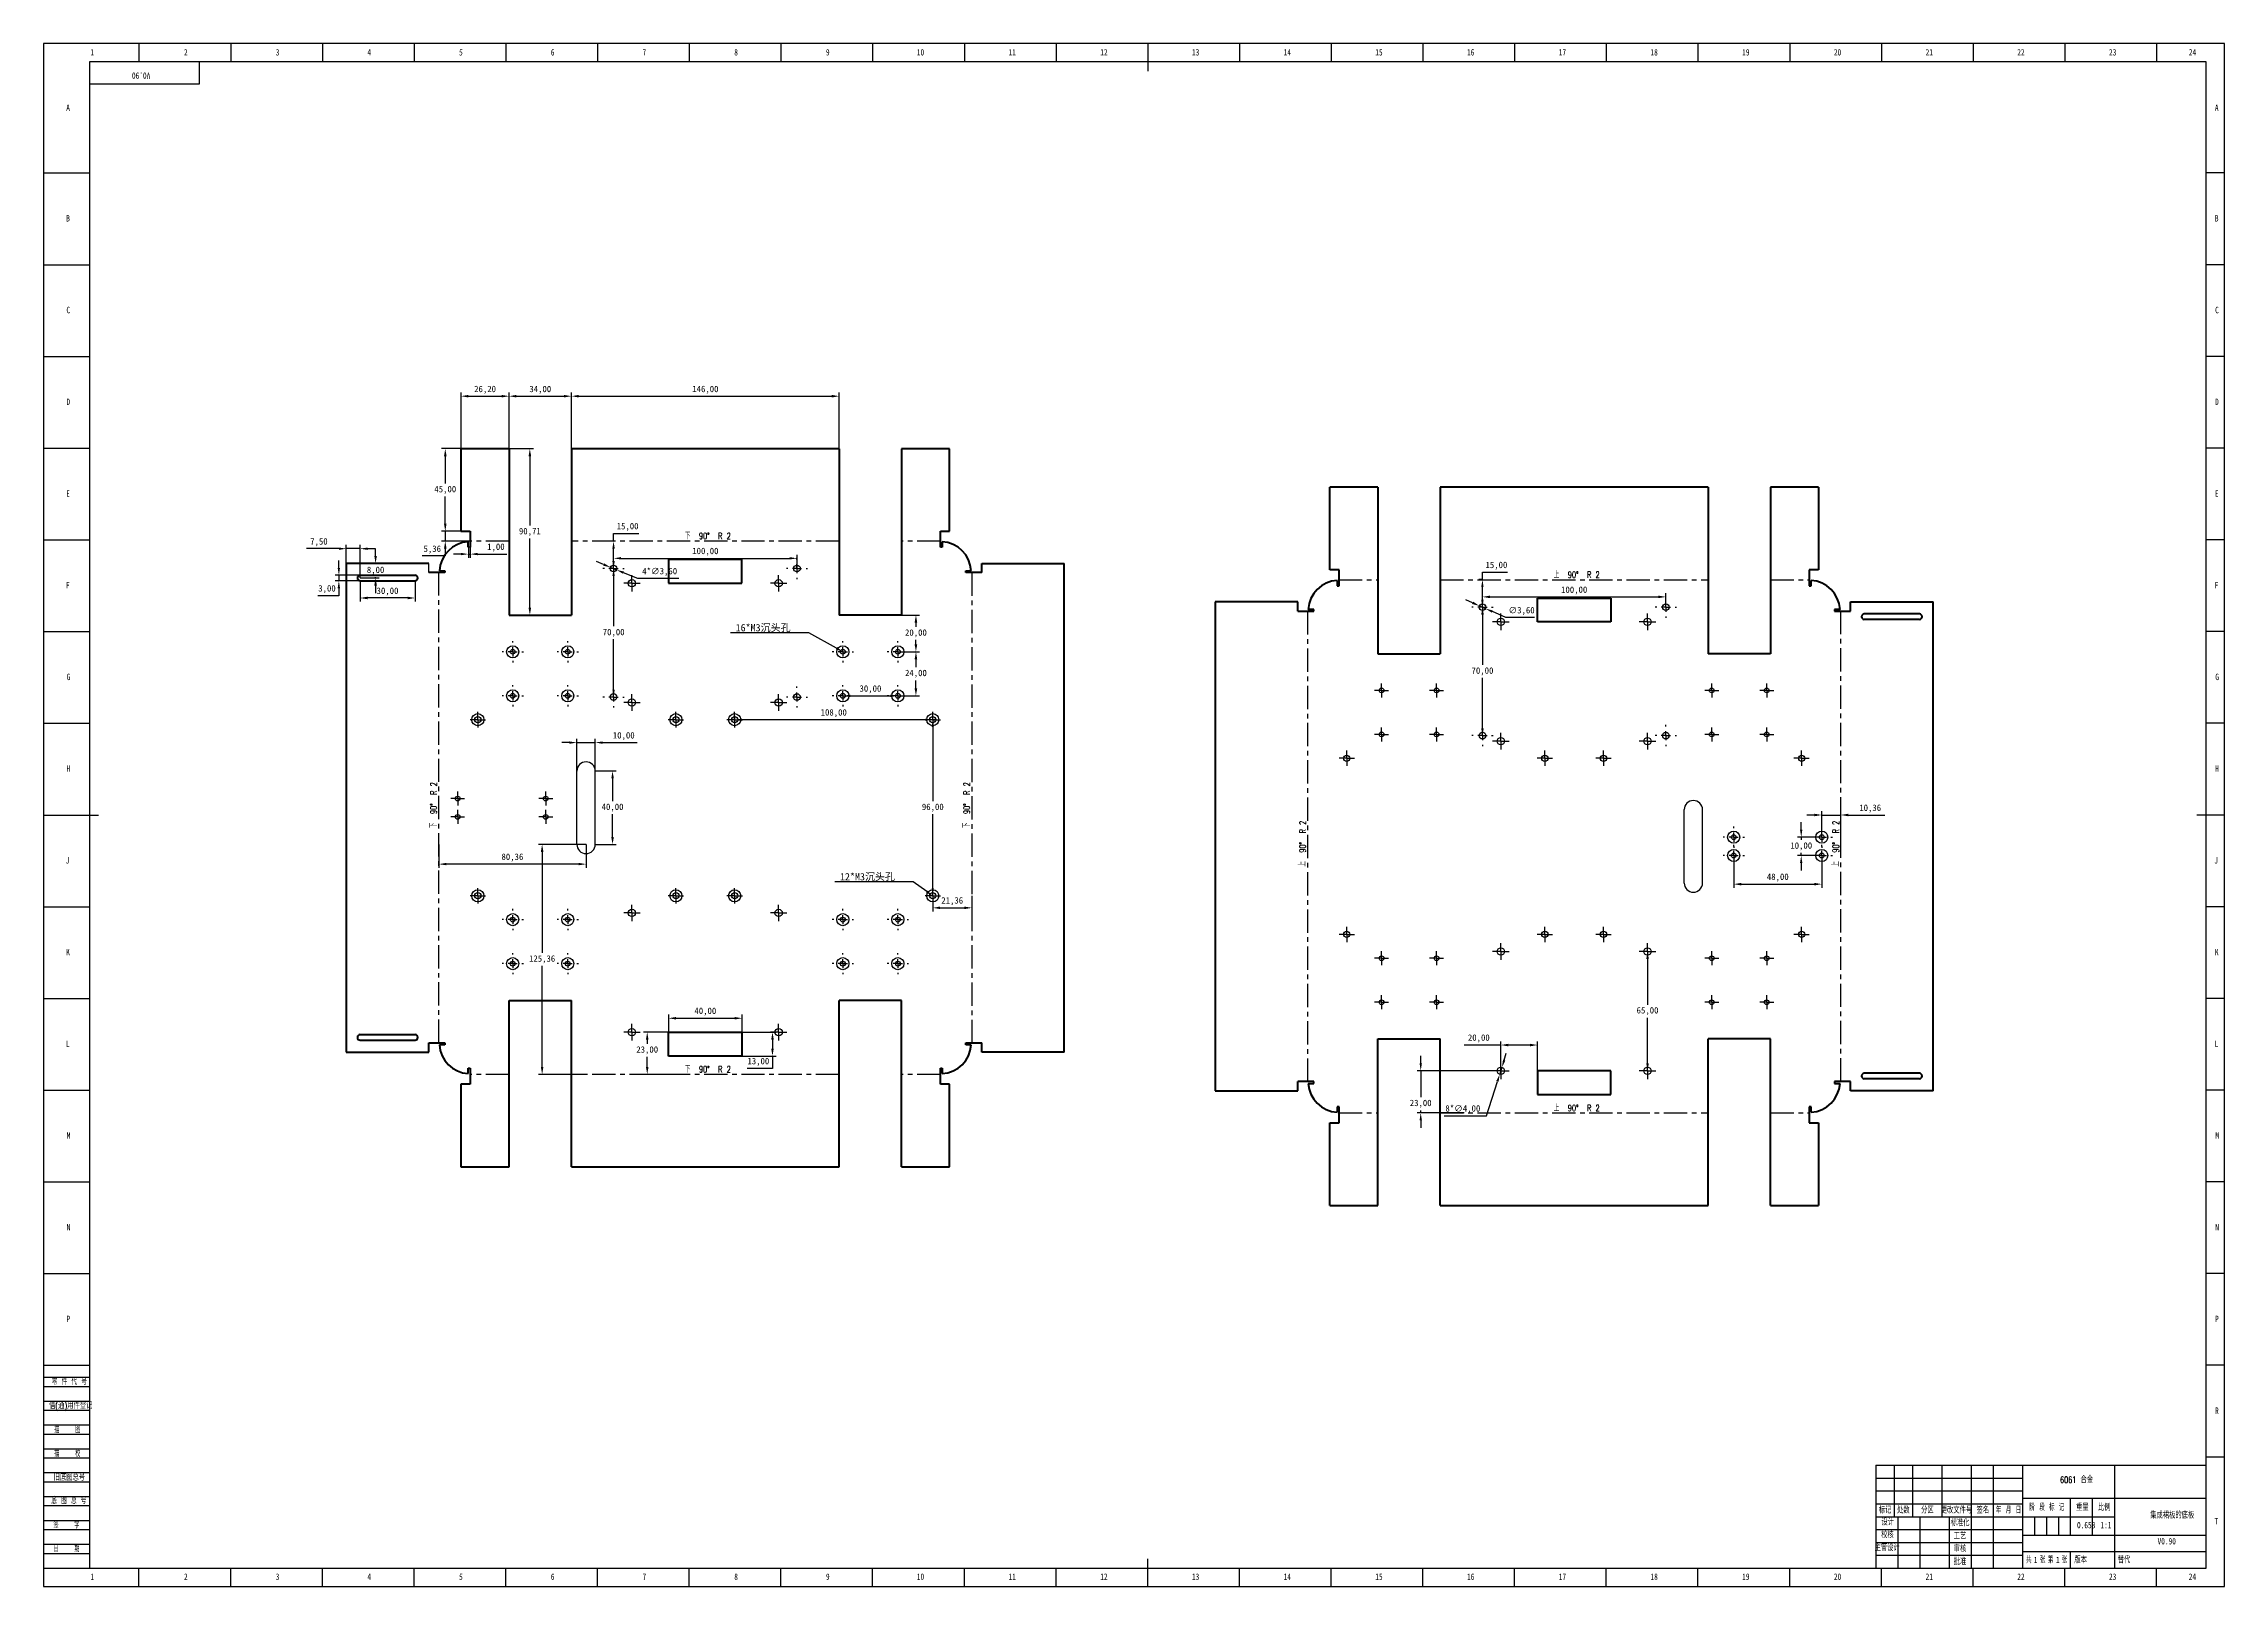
# Model space of a CAD drawing. Header units: millimetres. Extents: x 0 to 1189, y 0 to 841.
import ezdxf
from ezdxf import colors
from ezdxf.entities.mleader import LeaderData, LeaderLine
from ezdxf.math import Vec2, Vec3

# ---------------------------------------------------------------- set-up
doc = ezdxf.new("R2010")
doc.units = ezdxf.units.MM
doc.header["$PDSIZE"] = -1
doc.linetypes.add('CENTERX2', pattern=[20.32, 12.7, -2.54, 2.54, -2.54])
for name, color, linetype in [('10', 7, 'Continuous'), ('5', 7, 'Continuous'), ('9', 7, 'Continuous'), ('SLD-0', 7, 'Continuous')]:
    doc.layers.add(name, color=color, linetype=linetype)
doc.styles.add('SLDTEXTSTYLE0', font='TXT', dxfattribs={"width": 0.7, "bigfont": 'bigfont'})
doc.styles.add('SLDTEXTSTYLE1', font='TXT', dxfattribs={"width": 0.6, "bigfont": 'bigfont'})
doc.styles.add('SLDTEXTSTYLE2', font='TXT', dxfattribs={"width": 0.614286, "bigfont": 'bigfont'})
doc.styles.add('SLDTEXTSTYLE3', font='TXT', dxfattribs={"width": 0.62, "bigfont": 'bigfont'})
doc.styles.add('SLDTEXTSTYLE4', font='TXT', dxfattribs={"width": 0.566667, "bigfont": 'bigfont'})
doc.styles.add('SLDTEXTSTYLE5', font='TXT', dxfattribs={"width": 0.7})
doc.styles.add('SLDTEXTSTYLE6', font='TXT', dxfattribs={"width": 0.609091, "bigfont": 'bigfont'})
doc.dimstyles.new('ISO-25', dxfattribs={"dimtxt": 2.5, "dimasz": 2.5, "dimexe": 1.25, "dimexo": 0.625, "dimtad": 1, "dimtxsty": 'Standard', "dimcen": 2.5, "dimadec": 0, "dimazin": 0, "dimtfac": 1, "dimtmove": 0, "dimatfit": 3, "dimfxl": 1, "dimarcsym": 0})

msp = doc.modelspace()

# ---------------------------------------------------------------- texts
at = {"color": 7, "linetype": 'Continuous', "lineweight": 0, "char_height": 3.5, "attachment_point": 2, "style": 'SLDTEXTSTYLE6'}
for s, insert in [('下  90°  R 2', (362.179, 574.375)), ('上  90°  R 2', (835.898, 553.207)), ('上  90°  R 2', (835.898, 262.494))]:
    msp.add_mtext(s, dxfattribs=dict(at, insert=insert))
at = {"color": 1, "linetype": 'Continuous', "lineweight": 0, "char_height": 3.5, "attachment_point": 2, "rotation": 90, "style": 'SLDTEXTSTYLE6'}
for insert in [(210.851, 425.887), (501.564, 425.887)]:
    msp.add_mtext('下  90°  R 2', dxfattribs=dict(at, insert=insert))
at = {"color": 7, "linetype": 'Continuous', "lineweight": 0, "char_height": 3.5, "attachment_point": 2, "rotation": 90, "style": 'SLDTEXTSTYLE6'}
for insert in [(684.682, 404.835), (975.395, 404.835)]:
    msp.add_mtext('上  90°  R 2', dxfattribs=dict(at, insert=insert))
at = {"color": 1, "linetype": 'Continuous', "lineweight": 0, "insert": (362.179, 283.663), "char_height": 3.5, "attachment_point": 2, "style": 'SLDTEXTSTYLE6'}
msp.add_mtext('下  90°  R 2', dxfattribs=at)
at = {"layer": '10', "char_height": 3.5}
for s, insert, attachment_point, style in [('1', (26.544, 838.032), 2, 'SLDTEXTSTYLE5'), ('2', (77.544, 838.032), 2, 'SLDTEXTSTYLE5'), ('3', (127.544, 838.032), 2, 'SLDTEXTSTYLE5'), ('4', (177.544, 838.032), 2, 'SLDTEXTSTYLE5'), ('5', (227.544, 838.032), 2, 'SLDTEXTSTYLE5'), ('6', (277.547, 838.032), 2, 'SLDTEXTSTYLE5'), ('7', (327.547, 838.032), 2, 'SLDTEXTSTYLE5'), ('8', (377.547, 838.032), 2, 'SLDTEXTSTYLE5'), ('9', (427.547, 838.032), 2, 'SLDTEXTSTYLE5'), ('10', (478.089, 838.032), 2, 'SLDTEXTSTYLE5'), ('11', (528.089, 838.032), 2, 'SLDTEXTSTYLE5'), ('12', (578.089, 838.032), 2, 'SLDTEXTSTYLE5'), ('13', (628.089, 838.032), 2, 'SLDTEXTSTYLE5'), ('14', (678.089, 838.032), 2, 'SLDTEXTSTYLE5'), ('15', (728.089, 838.032), 2, 'SLDTEXTSTYLE5'), ('16', (778.091, 838.032), 2, 'SLDTEXTSTYLE5'), ('17', (828.091, 838.032), 2, 'SLDTEXTSTYLE5'), ('18', (878.091, 838.032), 2, 'SLDTEXTSTYLE5'), ('19', (928.091, 838.032), 2, 'SLDTEXTSTYLE5'), ('20', (978.089, 838.032), 2, 'SLDTEXTSTYLE5'), ('21', (1028.089, 838.032), 2, 'SLDTEXTSTYLE5'), ('22', (1078.089, 838.032), 2, 'SLDTEXTSTYLE5'), ('23', (1128.089, 838.032), 2, 'SLDTEXTSTYLE5'), ('24', (1171.589, 838.032), 2, 'SLDTEXTSTYLE5'), ('A', (13.32, 807.782), 2, 'SLDTEXTSTYLE5'), ('A', (1184.82, 807.782), 2, 'SLDTEXTSTYLE5'), ('B', (13.32, 747.532), 2, 'SLDTEXTSTYLE5'), ('B', (1184.82, 747.532), 2, 'SLDTEXTSTYLE5'), ('C', (13.427, 697.532), 2, 'SLDTEXTSTYLE5'), ('C', (1184.927, 697.532), 2, 'SLDTEXTSTYLE5'), ('D', (13.43, 647.532), 2, 'SLDTEXTSTYLE5'), ('D', (1184.93, 647.532), 2, 'SLDTEXTSTYLE5'), ('E', (13.318, 597.532), 2, 'SLDTEXTSTYLE5'), ('E', (1184.818, 597.532), 2, 'SLDTEXTSTYLE5'), ('F', (13.224, 547.532), 2, 'SLDTEXTSTYLE5'), ('F', (1184.724, 547.532), 2, 'SLDTEXTSTYLE5'), ('G', (13.539, 497.532), 2, 'SLDTEXTSTYLE5'), ('G', (1185.039, 497.532), 2, 'SLDTEXTSTYLE5'), ('H', (13.43, 447.532), 2, 'SLDTEXTSTYLE5'), ('H', (1184.93, 447.532), 2, 'SLDTEXTSTYLE5'), ('J', (13.015, 397.532), 2, 'SLDTEXTSTYLE5'), ('J', (1184.515, 397.532), 2, 'SLDTEXTSTYLE5'), ('K', (13.32, 347.532), 2, 'SLDTEXTSTYLE5'), ('K', (1184.82, 347.532), 2, 'SLDTEXTSTYLE5'), ('L', (13.181, 297.532), 2, 'SLDTEXTSTYLE5'), ('L', (1184.681, 297.532), 2, 'SLDTEXTSTYLE5'), ('M', (13.597, 247.532), 2, 'SLDTEXTSTYLE5'), ('M', (1185.097, 247.532), 2, 'SLDTEXTSTYLE5'), ('N', (13.549, 197.532), 2, 'SLDTEXTSTYLE5'), ('N', (1185.049, 197.532), 2, 'SLDTEXTSTYLE5'), ('P', (13.444, 147.532), 2, 'SLDTEXTSTYLE5'), ('P', (1184.944, 147.532), 2, 'SLDTEXTSTYLE5'), ('R', (1184.93, 97.532), 2, 'SLDTEXTSTYLE5'), ('6061 合金', (1108.425, 59.858), 2, 'SLDTEXTSTYLE0'), ('集成裙板的底板', (1160.562, 40.511), 2, 'SLDTEXTSTYLE0'), ('T', (1184.656, 37.282), 2, 'SLDTEXTSTYLE5'), ('校核', (1005.275, 29.857), 2, 'SLDTEXTSTYLE0'), ('0.658', (1113.649, 35.158), 2, 'SLDTEXTSTYLE5'), ('V0.90', (1157.569, 26.366), 2, 'SLDTEXTSTYLE5'), ('主管设计', (1005.125, 22.83), 2, 'SLDTEXTSTYLE0'), ('1', (1085.11, 16.188), 1, 'SLDTEXTSTYLE5'), ('1', (1097.135, 16.188), 1, 'SLDTEXTSTYLE5'), ('1', (26.544, 7.032), 2, 'SLDTEXTSTYLE5'), ('2', (77.544, 7.032), 2, 'SLDTEXTSTYLE5'), ('3', (127.544, 7.032), 2, 'SLDTEXTSTYLE5'), ('4', (177.544, 7.032), 2, 'SLDTEXTSTYLE5'), ('5', (227.544, 7.032), 2, 'SLDTEXTSTYLE5'), ('6', (277.547, 7.032), 2, 'SLDTEXTSTYLE5'), ('7', (327.547, 7.032), 2, 'SLDTEXTSTYLE5'), ('8', (377.547, 7.032), 2, 'SLDTEXTSTYLE5'), ('9', (427.547, 7.032), 2, 'SLDTEXTSTYLE5'), ('10', (478.089, 7.032), 2, 'SLDTEXTSTYLE5'), ('11', (528.089, 7.032), 2, 'SLDTEXTSTYLE5'), ('12', (578.089, 7.032), 2, 'SLDTEXTSTYLE5'), ('13', (628.089, 7.032), 2, 'SLDTEXTSTYLE5'), ('14', (678.089, 7.032), 2, 'SLDTEXTSTYLE5'), ('15', (728.089, 7.032), 2, 'SLDTEXTSTYLE5'), ('16', (778.091, 7.032), 2, 'SLDTEXTSTYLE5'), ('17', (828.091, 7.032), 2, 'SLDTEXTSTYLE5'), ('18', (878.091, 7.032), 2, 'SLDTEXTSTYLE5'), ('19', (928.091, 7.032), 2, 'SLDTEXTSTYLE5'), ('20', (978.089, 7.032), 2, 'SLDTEXTSTYLE5'), ('21', (1028.089, 7.032), 2, 'SLDTEXTSTYLE5'), ('22', (1078.089, 7.032), 2, 'SLDTEXTSTYLE5'), ('23', (1128.089, 7.032), 2, 'SLDTEXTSTYLE5'), ('24', (1171.589, 7.032), 2, 'SLDTEXTSTYLE5')]:
    msp.add_mtext(s, dxfattribs=dict(at, insert=insert, attachment_point=attachment_point, style=style))
at = {"layer": '10', "color": 7, "insert": (1110.626, 16.188), "char_height": 3.5, "attachment_point": 2, "style": 'SLDTEXTSTYLE0'}
msp.add_mtext('版本', dxfattribs=at)
at = {"layer": '9', "color": 7, "char_height": 3.5}
for s, insert, attachment_point, style in [('零 件 代 号', (4.482, 113.36), 1, 'SLDTEXTSTYLE2'), ('借(通)用件登记', (2.933, 100.276), 1, 'SLDTEXTSTYLE0'), ('描    图', (12.91, 87.176), 2, 'SLDTEXTSTYLE4'), ('描    校', (12.91, 74.137), 2, 'SLDTEXTSTYLE4'), ('旧底图总号', (5.459, 61.201), 1, 'SLDTEXTSTYLE0'), ('底 图 总 号', (4.212, 48.433), 1, 'SLDTEXTSTYLE2'), ('标记', (1004.026, 43.306), 2, 'SLDTEXTSTYLE0'), ('设计', (1005.426, 36.767), 2, 'SLDTEXTSTYLE0'), ('处数', (1013.952, 43.306), 2, 'SLDTEXTSTYLE0'), ('分区', (1027.089, 43.306), 2, 'SLDTEXTSTYLE0'), ('更改文件号', (1042.936, 43.306), 2, 'SLDTEXTSTYLE0'), ('标准化', (1044.857, 36.358), 2, 'SLDTEXTSTYLE0'), ('签名', (1057.318, 43.306), 2, 'SLDTEXTSTYLE0'), ('年 月 日', (1071.282, 43.306), 2, 'SLDTEXTSTYLE3'), ('阶 段 标 记', (1092.213, 44.81), 2, 'SLDTEXTSTYLE2'), ('重量', (1111.575, 44.81), 2, 'SLDTEXTSTYLE0'), ('比例', (1123.46, 44.81), 2, 'SLDTEXTSTYLE0'), ('签    字', (12.472, 35.193), 2, 'SLDTEXTSTYLE4'), ('工艺', (1044.857, 29.23), 2, 'SLDTEXTSTYLE0'), ('日    期', (12.472, 22.233), 2, 'SLDTEXTSTYLE4'), ('批准', (1044.857, 15.216), 2, 'SLDTEXTSTYLE0'), ('审核', (1044.857, 22.249), 2, 'SLDTEXTSTYLE0'), ('共  张', (1086.164, 16.188), 2, 'SLDTEXTSTYLE1'), ('第  张', (1098.055, 16.188), 2, 'SLDTEXTSTYLE1')]:
    msp.add_mtext(s, dxfattribs=dict(at, insert=insert, attachment_point=attachment_point, style=style))
at = {"layer": 'SLD-0', "insert": (53.168, 821.738), "char_height": 3.5, "attachment_point": 2, "rotation": 180, "style": 'SLDTEXTSTYLE5'}
msp.add_mtext('V0.90', dxfattribs=at)
at = {"layer": 'SLD-0', "char_height": 3.5}
for s, insert, attachment_point, style in [('1:1', (1124.437, 35.158), 2, 'SLDTEXTSTYLE5'), ('替代', (1130.851, 16.188), 1, 'SLDTEXTSTYLE0')]:
    msp.add_mtext(s, dxfattribs=dict(at, insert=insert, attachment_point=attachment_point, style=style))

# ---------------------------------------------------------------- blocks, each defined once
blk = doc.blocks.new('SW_CENTERMARKSYMBOL_0')
at = {"layer": '10', "color": 0}
for p, q in [((-2.5, 0), (-4.2, 0)), ((0, 0), (-2.5, 0)), ((0, 2.5), (0, 4.2)), ((0, 0), (0, 2.5)), ((0, 0), (0, -2.5)), ((0, 0), (2.5, 0)), ((2.5, 0), (4.2, 0)), ((0, -2.5), (0, -4.2))]:
    blk.add_line(p, q, dxfattribs=at)
blk = doc.blocks.new('SW_CENTERMARKSYMBOL_1')
at = {"layer": '10', "color": 0}
for p, q in [((-2.5, 0), (-4.2, 0)), ((0, 0), (-2.5, 0)), ((0, 2.5), (0, 4.2)), ((0, 0), (0, 2.5)), ((0, 0), (0, -2.5)), ((0, 0), (2.5, 0)), ((2.5, 0), (4.2, 0)), ((0, -2.5), (0, -4.2))]:
    blk.add_line(p, q, dxfattribs=at)
blk = doc.blocks.new('SW_CENTERMARKSYMBOL_2')
at = {"layer": '10', "color": 0}
for p, q in [((-2.5, 0), (-4.2, 0)), ((0, 0), (-2.5, 0)), ((0, 2.5), (0, 4.2)), ((0, 0), (0, 2.5)), ((0, 0), (0, -2.5)), ((0, 0), (2.5, 0)), ((2.5, 0), (4.2, 0)), ((0, -2.5), (0, -4.2))]:
    blk.add_line(p, q, dxfattribs=at)
blk = doc.blocks.new('SW_CENTERMARKSYMBOL_3')
at = {"layer": '10', "color": 0}
for p, q in [((-2.5, 0), (-4.2, 0)), ((0, 0), (-2.5, 0)), ((0, 2.5), (0, 4.2)), ((0, 0), (0, 2.5)), ((0, 0), (0, -2.5)), ((0, 0), (2.5, 0)), ((2.5, 0), (4.2, 0)), ((0, -2.5), (0, -4.2))]:
    blk.add_line(p, q, dxfattribs=at)
blk = doc.blocks.new('SW_CENTERMARKSYMBOL_4')
at = {"layer": '10', "color": 0}
for p, q in [((-2.5, 0), (-4.2, 0)), ((0, 0), (-2.5, 0)), ((0, 2.5), (0, 4.2)), ((0, 0), (0, 2.5)), ((0, 0), (0, -2.5)), ((0, 0), (2.5, 0)), ((2.5, 0), (4.2, 0)), ((0, -2.5), (0, -4.2))]:
    blk.add_line(p, q, dxfattribs=at)
blk = doc.blocks.new('SW_CENTERMARKSYMBOL_5')
at = {"layer": '10', "color": 0}
for p, q in [((-2.5, 0), (-4.2, 0)), ((0, 0), (-2.5, 0)), ((0, 2.5), (0, 4.2)), ((0, 0), (0, 2.5)), ((0, 0), (0, -2.5)), ((0, 0), (2.5, 0)), ((2.5, 0), (4.2, 0)), ((0, -2.5), (0, -4.2))]:
    blk.add_line(p, q, dxfattribs=at)
blk = doc.blocks.new('SW_CENTERMARKSYMBOL_6')
at = {"layer": '10', "color": 0}
for p, q in [((-2.5, 0), (-4.2, 0)), ((0, 0), (-2.5, 0)), ((0, 2.5), (0, 4.2)), ((0, 0), (0, 2.5)), ((0, 0), (0, -2.5)), ((0, 0), (2.5, 0)), ((2.5, 0), (4.2, 0)), ((0, -2.5), (0, -4.2))]:
    blk.add_line(p, q, dxfattribs=at)
blk = doc.blocks.new('SW_CENTERMARKSYMBOL_7')
at = {"layer": '10', "color": 0}
for p, q in [((-2.5, 0), (-4.2, 0)), ((0, 0), (-2.5, 0)), ((0, 2.5), (0, 4.2)), ((0, 0), (0, 2.5)), ((0, 0), (0, -2.5)), ((0, 0), (2.5, 0)), ((2.5, 0), (4.2, 0)), ((0, -2.5), (0, -4.2))]:
    blk.add_line(p, q, dxfattribs=at)
blk = doc.blocks.new('SW_CENTERMARKSYMBOL_8')
at = {"layer": '10', "color": 0}
for p, q in [((-2.5, 0), (-3.8, 0)), ((0, 0), (-2.5, 0)), ((0, 2.5), (0, 3.8)), ((0, 0), (0, 2.5)), ((0, 0), (0, -2.5)), ((0, 0), (2.5, 0)), ((2.5, 0), (3.8, 0)), ((0, -2.5), (0, -3.8))]:
    blk.add_line(p, q, dxfattribs=at)
blk = doc.blocks.new('SW_CENTERMARKSYMBOL_9')
at = {"layer": '10', "color": 0}
for p, q in [((-2.5, 0), (-3.8, 0)), ((0, 0), (-2.5, 0)), ((0, 2.5), (0, 3.8)), ((0, 0), (0, 2.5)), ((0, 0), (0, -2.5)), ((0, 0), (2.5, 0)), ((2.5, 0), (3.8, 0)), ((0, -2.5), (0, -3.8))]:
    blk.add_line(p, q, dxfattribs=at)
blk = doc.blocks.new('SW_CENTERMARKSYMBOL_10')
at = {"layer": '10', "color": 0}
for p, q in [((-2.5, 0), (-3.8, 0)), ((0, 0), (-2.5, 0)), ((0, 2.5), (0, 3.8)), ((0, 0), (0, 2.5)), ((0, 0), (0, -2.5)), ((0, 0), (2.5, 0)), ((2.5, 0), (3.8, 0)), ((0, -2.5), (0, -3.8))]:
    blk.add_line(p, q, dxfattribs=at)
blk = doc.blocks.new('SW_CENTERMARKSYMBOL_11')
at = {"layer": '10', "color": 0}
for p, q in [((-2.5, 0), (-3.8, 0)), ((0, 0), (-2.5, 0)), ((0, 2.5), (0, 3.8)), ((0, 0), (0, 2.5)), ((0, 0), (0, -2.5)), ((0, 0), (2.5, 0)), ((2.5, 0), (3.8, 0)), ((0, -2.5), (0, -3.8))]:
    blk.add_line(p, q, dxfattribs=at)
blk = doc.blocks.new('SW_CENTERMARKSYMBOL_17')
at = {"layer": '10', "color": 0}
for p, q in [((-2.5, 0), (-4.5, 0)), ((0, 0), (-2.5, 0)), ((0, 2.5), (0, 4.5)), ((0, 0), (0, 2.5)), ((0, 0), (0, -2.5)), ((0, 0), (2.5, 0)), ((2.5, 0), (4.5, 0)), ((0, -2.5), (0, -4.5))]:
    blk.add_line(p, q, dxfattribs=at)
blk = doc.blocks.new('SW_CENTERMARKSYMBOL_18')
at = {"layer": '10', "color": 0}
for p, q in [((-2.5, 0), (-4.5, 0)), ((0, 0), (-2.5, 0)), ((0, 2.5), (0, 4.5)), ((0, 0), (0, 2.5)), ((0, 0), (0, -2.5)), ((0, 0), (2.5, 0)), ((2.5, 0), (4.5, 0)), ((0, -2.5), (0, -4.5))]:
    blk.add_line(p, q, dxfattribs=at)
blk = doc.blocks.new('SW_CENTERMARKSYMBOL_19')
at = {"layer": '10', "color": 0}
for p, q in [((-2.5, 0), (-4.5, 0)), ((0, 0), (-2.5, 0)), ((0, 2.5), (0, 4.5)), ((0, 0), (0, 2.5)), ((0, 0), (0, -2.5)), ((0, 0), (2.5, 0)), ((2.5, 0), (4.5, 0)), ((0, -2.5), (0, -4.5))]:
    blk.add_line(p, q, dxfattribs=at)
blk = doc.blocks.new('SW_CENTERMARKSYMBOL_23')
at = {"layer": '10', "color": 0}
for p, q in [((-2.5, 0), (-4.5, 0)), ((0, 0), (-2.5, 0)), ((0, 2.5), (0, 4.5)), ((0, 0), (0, 2.5)), ((0, 0), (0, -2.5)), ((0, 0), (2.5, 0)), ((2.5, 0), (4.5, 0)), ((0, -2.5), (0, -4.5))]:
    blk.add_line(p, q, dxfattribs=at)
blk = doc.blocks.new('SW_CENTERMARKSYMBOL_28')
at = {"layer": '10', "color": 0}
for p, q in [((-5, 0), (-5.8, 0)), ((0, 0), (-2.5, 0)), ((0, 5), (0, 5.8)), ((0, 0), (0, 2.5)), ((0, 0), (0, -2.5)), ((0, 0), (2.5, 0)), ((5, 0), (5.8, 0)), ((0, -5), (0, -5.8))]:
    blk.add_line(p, q, dxfattribs=at)
blk = doc.blocks.new('SW_CENTERMARKSYMBOL_29')
at = {"layer": '10', "color": 0}
for p, q in [((-5, 0), (-5.8, 0)), ((0, 0), (-2.5, 0)), ((0, 5), (0, 5.8)), ((0, 0), (0, 2.5)), ((0, 0), (0, -2.5)), ((0, 0), (2.5, 0)), ((5, 0), (5.8, 0)), ((0, -5), (0, -5.8))]:
    blk.add_line(p, q, dxfattribs=at)
blk = doc.blocks.new('SW_CENTERMARKSYMBOL_30')
at = {"layer": '10', "color": 0}
for p, q in [((-5, 0), (-5.8, 0)), ((0, 0), (-2.5, 0)), ((0, 5), (0, 5.8)), ((0, 0), (0, 2.5)), ((0, 0), (0, -2.5)), ((0, 0), (2.5, 0)), ((5, 0), (5.8, 0)), ((0, -5), (0, -5.8))]:
    blk.add_line(p, q, dxfattribs=at)
blk = doc.blocks.new('SW_CENTERMARKSYMBOL_31')
at = {"layer": '10', "color": 0}
for p, q in [((-5, 0), (-5.8, 0)), ((0, 0), (-2.5, 0)), ((0, 5), (0, 5.8)), ((0, 0), (0, 2.5)), ((0, 0), (0, -2.5)), ((0, 0), (2.5, 0)), ((5, 0), (5.8, 0)), ((0, -5), (0, -5.8))]:
    blk.add_line(p, q, dxfattribs=at)
blk = doc.blocks.new('SW_CENTERMARKSYMBOL_32')
at = {"layer": '10', "color": 0}
for p, q in [((-5, 0), (-5.8, 0)), ((0, 0), (-2.5, 0)), ((0, 5), (0, 5.8)), ((0, 0), (0, 2.5)), ((0, 0), (0, -2.5)), ((0, 0), (2.5, 0)), ((5, 0), (5.8, 0)), ((0, -5), (0, -5.8))]:
    blk.add_line(p, q, dxfattribs=at)
blk = doc.blocks.new('SW_CENTERMARKSYMBOL_33')
at = {"layer": '10', "color": 0}
for p, q in [((-5, 0), (-5.8, 0)), ((0, 0), (-2.5, 0)), ((0, 5), (0, 5.8)), ((0, 0), (0, 2.5)), ((0, 0), (0, -2.5)), ((0, 0), (2.5, 0)), ((5, 0), (5.8, 0)), ((0, -5), (0, -5.8))]:
    blk.add_line(p, q, dxfattribs=at)
blk = doc.blocks.new('SW_CENTERMARKSYMBOL_34')
at = {"layer": '10', "color": 0}
for p, q in [((-5, 0), (-5.8, 0)), ((0, 0), (-2.5, 0)), ((0, 5), (0, 5.8)), ((0, 0), (0, 2.5)), ((0, 0), (0, -2.5)), ((0, 0), (2.5, 0)), ((5, 0), (5.8, 0)), ((0, -5), (0, -5.8))]:
    blk.add_line(p, q, dxfattribs=at)
blk = doc.blocks.new('SW_CENTERMARKSYMBOL_35')
at = {"layer": '10', "color": 0}
for p, q in [((-5, 0), (-5.8, 0)), ((0, 0), (-2.5, 0)), ((0, 5), (0, 5.8)), ((0, 0), (0, 2.5)), ((0, 0), (0, -2.5)), ((0, 0), (2.5, 0)), ((5, 0), (5.8, 0)), ((0, -5), (0, -5.8))]:
    blk.add_line(p, q, dxfattribs=at)
blk = doc.blocks.new('SW_CENTERMARKSYMBOL_36')
at = {"layer": '10', "color": 0}
for p, q in [((-5, 0), (-5.8, 0)), ((0, 0), (-2.5, 0)), ((0, 5), (0, 5.8)), ((0, 0), (0, 2.5)), ((0, 0), (0, -2.5)), ((0, 0), (2.5, 0)), ((5, 0), (5.8, 0)), ((0, -5), (0, -5.8))]:
    blk.add_line(p, q, dxfattribs=at)
blk = doc.blocks.new('SW_CENTERMARKSYMBOL_37')
at = {"layer": '10', "color": 0}
for p, q in [((-5, 0), (-5.8, 0)), ((0, 0), (-2.5, 0)), ((0, 5), (0, 5.8)), ((0, 0), (0, 2.5)), ((0, 0), (0, -2.5)), ((0, 0), (2.5, 0)), ((5, 0), (5.8, 0)), ((0, -5), (0, -5.8))]:
    blk.add_line(p, q, dxfattribs=at)
blk = doc.blocks.new('SW_CENTERMARKSYMBOL_38')
at = {"layer": '10', "color": 0}
for p, q in [((-5, 0), (-5.8, 0)), ((0, 0), (-2.5, 0)), ((0, 5), (0, 5.8)), ((0, 0), (0, 2.5)), ((0, 0), (0, -2.5)), ((0, 0), (2.5, 0)), ((5, 0), (5.8, 0)), ((0, -5), (0, -5.8))]:
    blk.add_line(p, q, dxfattribs=at)
blk = doc.blocks.new('SW_CENTERMARKSYMBOL_39')
at = {"layer": '10', "color": 0}
for p, q in [((-5, 0), (-5.8, 0)), ((0, 0), (-2.5, 0)), ((0, 5), (0, 5.8)), ((0, 0), (0, 2.5)), ((0, 0), (0, -2.5)), ((0, 0), (2.5, 0)), ((5, 0), (5.8, 0)), ((0, -5), (0, -5.8))]:
    blk.add_line(p, q, dxfattribs=at)
blk = doc.blocks.new('SW_CENTERMARKSYMBOL_40')
at = {"layer": '10', "color": 0}
for p, q in [((-5, 0), (-5.8, 0)), ((0, 0), (-2.5, 0)), ((0, 5), (0, 5.8)), ((0, 0), (0, 2.5)), ((0, 0), (0, -2.5)), ((0, 0), (2.5, 0)), ((5, 0), (5.8, 0)), ((0, -5), (0, -5.8))]:
    blk.add_line(p, q, dxfattribs=at)
blk = doc.blocks.new('SW_CENTERMARKSYMBOL_41')
at = {"layer": '10', "color": 0}
for p, q in [((-5, 0), (-5.8, 0)), ((0, 0), (-2.5, 0)), ((0, 5), (0, 5.8)), ((0, 0), (0, 2.5)), ((0, 0), (0, -2.5)), ((0, 0), (2.5, 0)), ((5, 0), (5.8, 0)), ((0, -5), (0, -5.8))]:
    blk.add_line(p, q, dxfattribs=at)
blk = doc.blocks.new('SW_CENTERMARKSYMBOL_42')
at = {"layer": '10', "color": 0}
for p, q in [((-5, 0), (-5.8, 0)), ((0, 0), (-2.5, 0)), ((0, 5), (0, 5.8)), ((0, 0), (0, 2.5)), ((0, 0), (0, -2.5)), ((0, 0), (2.5, 0)), ((5, 0), (5.8, 0)), ((0, -5), (0, -5.8))]:
    blk.add_line(p, q, dxfattribs=at)
blk = doc.blocks.new('SW_CENTERMARKSYMBOL_43')
at = {"layer": '10', "color": 0}
for p, q in [((-5, 0), (-5.8, 0)), ((0, 0), (-2.5, 0)), ((0, 5), (0, 5.8)), ((0, 0), (0, 2.5)), ((0, 0), (0, -2.5)), ((0, 0), (2.5, 0)), ((5, 0), (5.8, 0)), ((0, -5), (0, -5.8))]:
    blk.add_line(p, q, dxfattribs=at)
blk = doc.blocks.new('SW_CENTERMARKSYMBOL_44')
at = {"layer": '10', "color": 0}
for p, q in [((-2.5, 0), (-4.2, 0)), ((0, 0), (-2.5, 0)), ((0, 2.5), (0, 4.2)), ((0, 0), (0, 2.5)), ((0, 0), (0, -2.5)), ((0, 0), (2.5, 0)), ((2.5, 0), (4.2, 0)), ((0, -2.5), (0, -4.2))]:
    blk.add_line(p, q, dxfattribs=at)
blk = doc.blocks.new('SW_CENTERMARKSYMBOL_45')
at = {"layer": '10', "color": 0}
for p, q in [((-2.5, 0), (-4.2, 0)), ((0, 0), (-2.5, 0)), ((0, 2.5), (0, 4.2)), ((0, 0), (0, 2.5)), ((0, 0), (0, -2.5)), ((0, 0), (2.5, 0)), ((2.5, 0), (4.2, 0)), ((0, -2.5), (0, -4.2))]:
    blk.add_line(p, q, dxfattribs=at)
blk = doc.blocks.new('SW_CENTERMARKSYMBOL_46')
at = {"layer": '10', "color": 0}
for p, q in [((-2.5, 0), (-4.2, 0)), ((0, 0), (-2.5, 0)), ((0, 2.5), (0, 4.2)), ((0, 0), (0, 2.5)), ((0, 0), (0, -2.5)), ((0, 0), (2.5, 0)), ((2.5, 0), (4.2, 0)), ((0, -2.5), (0, -4.2))]:
    blk.add_line(p, q, dxfattribs=at)
blk = doc.blocks.new('SW_CENTERMARKSYMBOL_47')
at = {"layer": '10', "color": 0}
for p, q in [((-2.5, 0), (-4.2, 0)), ((0, 0), (-2.5, 0)), ((0, 2.5), (0, 4.2)), ((0, 0), (0, 2.5)), ((0, 0), (0, -2.5)), ((0, 0), (2.5, 0)), ((2.5, 0), (4.2, 0)), ((0, -2.5), (0, -4.2))]:
    blk.add_line(p, q, dxfattribs=at)
blk = doc.blocks.new('SW_CENTERMARKSYMBOL_48')
at = {"layer": '10', "color": 0}
for p, q in [((-2.5, 0), (-4.2, 0)), ((0, 0), (-2.5, 0)), ((0, 2.5), (0, 4.2)), ((0, 0), (0, 2.5)), ((0, 0), (0, -2.5)), ((0, 0), (2.5, 0)), ((2.5, 0), (4.2, 0)), ((0, -2.5), (0, -4.2))]:
    blk.add_line(p, q, dxfattribs=at)
blk = doc.blocks.new('SW_CENTERMARKSYMBOL_49')
at = {"layer": '10', "color": 0}
for p, q in [((-2.5, 0), (-4.2, 0)), ((0, 0), (-2.5, 0)), ((0, 2.5), (0, 4.2)), ((0, 0), (0, 2.5)), ((0, 0), (0, -2.5)), ((0, 0), (2.5, 0)), ((2.5, 0), (4.2, 0)), ((0, -2.5), (0, -4.2))]:
    blk.add_line(p, q, dxfattribs=at)
blk = doc.blocks.new('SW_CENTERMARKSYMBOL_50')
at = {"layer": '10', "color": 0}
for p, q in [((-2.5, 0), (-4.2, 0)), ((0, 0), (-2.5, 0)), ((0, 2.5), (0, 4.2)), ((0, 0), (0, 2.5)), ((0, 0), (0, -2.5)), ((0, 0), (2.5, 0)), ((2.5, 0), (4.2, 0)), ((0, -2.5), (0, -4.2))]:
    blk.add_line(p, q, dxfattribs=at)
blk = doc.blocks.new('SW_CENTERMARKSYMBOL_51')
at = {"layer": '10', "color": 0}
for p, q in [((-2.5, 0), (-4.2, 0)), ((0, 0), (-2.5, 0)), ((0, 2.5), (0, 4.2)), ((0, 0), (0, 2.5)), ((0, 0), (0, -2.5)), ((0, 0), (2.5, 0)), ((2.5, 0), (4.2, 0)), ((0, -2.5), (0, -4.2))]:
    blk.add_line(p, q, dxfattribs=at)
blk = doc.blocks.new('SW_CENTERMARKSYMBOL_52')
at = {"layer": '10', "color": 0}
for p, q in [((-5, 0), (-5.8, 0)), ((0, 0), (-2.5, 0)), ((0, 5), (0, 5.8)), ((0, 0), (0, 2.5)), ((0, 0), (0, -2.5)), ((0, 0), (2.5, 0)), ((5, 0), (5.8, 0)), ((0, -5), (0, -5.8))]:
    blk.add_line(p, q, dxfattribs=at)
blk = doc.blocks.new('SW_CENTERMARKSYMBOL_53')
at = {"layer": '10', "color": 0}
for p, q in [((-5, 0), (-5.8, 0)), ((0, 0), (-2.5, 0)), ((0, 5), (0, 5.8)), ((0, 0), (0, 2.5)), ((0, 0), (0, -2.5)), ((0, 0), (2.5, 0)), ((5, 0), (5.8, 0)), ((0, -5), (0, -5.8))]:
    blk.add_line(p, q, dxfattribs=at)
blk = doc.blocks.new('SW_CENTERMARKSYMBOL_54')
at = {"layer": '10', "color": 0}
for p, q in [((-5, 0), (-5.8, 0)), ((0, 0), (-2.5, 0)), ((0, 5), (0, 5.8)), ((0, 0), (0, 2.5)), ((0, 0), (0, -2.5)), ((0, 0), (2.5, 0)), ((5, 0), (5.8, 0)), ((0, -5), (0, -5.8))]:
    blk.add_line(p, q, dxfattribs=at)
blk = doc.blocks.new('SW_CENTERMARKSYMBOL_55')
at = {"layer": '10', "color": 0}
for p, q in [((-5, 0), (-5.8, 0)), ((0, 0), (-2.5, 0)), ((0, 5), (0, 5.8)), ((0, 0), (0, 2.5)), ((0, 0), (0, -2.5)), ((0, 0), (2.5, 0)), ((5, 0), (5.8, 0)), ((0, -5), (0, -5.8))]:
    blk.add_line(p, q, dxfattribs=at)
blk = doc.blocks.new('SW_CENTERMARKSYMBOL_61')
at = {"layer": '10', "color": 0}
for p, q in [((-2.5, 0), (-4.5, 0)), ((0, 0), (-2.5, 0)), ((0, 2.5), (0, 4.5)), ((0, 0), (0, 2.5)), ((0, 0), (0, -2.5)), ((0, 0), (2.5, 0)), ((2.5, 0), (4.5, 0)), ((0, -2.5), (0, -4.5))]:
    blk.add_line(p, q, dxfattribs=at)
blk = doc.blocks.new('SW_CENTERMARKSYMBOL_62')
at = {"layer": '10', "color": 0}
for p, q in [((-2.5, 0), (-4.5, 0)), ((0, 0), (-2.5, 0)), ((0, 2.5), (0, 4.5)), ((0, 0), (0, 2.5)), ((0, 0), (0, -2.5)), ((0, 0), (2.5, 0)), ((2.5, 0), (4.5, 0)), ((0, -2.5), (0, -4.5))]:
    blk.add_line(p, q, dxfattribs=at)
blk = doc.blocks.new('SW_CENTERMARKSYMBOL_63')
at = {"layer": '10', "color": 0}
for p, q in [((-2.5, 0), (-4.5, 0)), ((0, 0), (-2.5, 0)), ((0, 2.5), (0, 4.5)), ((0, 0), (0, 2.5)), ((0, 0), (0, -2.5)), ((0, 0), (2.5, 0)), ((2.5, 0), (4.5, 0)), ((0, -2.5), (0, -4.5))]:
    blk.add_line(p, q, dxfattribs=at)
blk = doc.blocks.new('SW_CENTERMARKSYMBOL_67')
at = {"layer": '10', "color": 0}
for p, q in [((-2.5, 0), (-4.5, 0)), ((0, 0), (-2.5, 0)), ((0, 2.5), (0, 4.5)), ((0, 0), (0, 2.5)), ((0, 0), (0, -2.5)), ((0, 0), (2.5, 0)), ((2.5, 0), (4.5, 0)), ((0, -2.5), (0, -4.5))]:
    blk.add_line(p, q, dxfattribs=at)
blk = doc.blocks.new('SW_CENTERMARKSYMBOL_68')
at = {"layer": '10', "color": 0}
for p, q in [((-5, 0), (-5.8, 0)), ((0, 0), (-2.5, 0)), ((0, 5), (0, 5.8)), ((0, 0), (0, 2.5)), ((0, 0), (0, -2.5)), ((0, 0), (2.5, 0)), ((5, 0), (5.8, 0)), ((0, -5), (0, -5.8))]:
    blk.add_line(p, q, dxfattribs=at)
blk = doc.blocks.new('SW_CENTERMARKSYMBOL_69')
at = {"layer": '10', "color": 0}
for p, q in [((-5, 0), (-5.8, 0)), ((0, 0), (-2.5, 0)), ((0, 5), (0, 5.8)), ((0, 0), (0, 2.5)), ((0, 0), (0, -2.5)), ((0, 0), (2.5, 0)), ((5, 0), (5.8, 0)), ((0, -5), (0, -5.8))]:
    blk.add_line(p, q, dxfattribs=at)
blk = doc.blocks.new('SW_CENTERMARKSYMBOL_70')
at = {"layer": '10', "color": 0}
for p, q in [((-5, 0), (-5.8, 0)), ((0, 0), (-2.5, 0)), ((0, 5), (0, 5.8)), ((0, 0), (0, 2.5)), ((0, 0), (0, -2.5)), ((0, 0), (2.5, 0)), ((5, 0), (5.8, 0)), ((0, -5), (0, -5.8))]:
    blk.add_line(p, q, dxfattribs=at)
blk = doc.blocks.new('SW_CENTERMARKSYMBOL_71')
at = {"layer": '10', "color": 0}
for p, q in [((-5, 0), (-5.8, 0)), ((0, 0), (-2.5, 0)), ((0, 5), (0, 5.8)), ((0, 0), (0, 2.5)), ((0, 0), (0, -2.5)), ((0, 0), (2.5, 0)), ((5, 0), (5.8, 0)), ((0, -5), (0, -5.8))]:
    blk.add_line(p, q, dxfattribs=at)
blk = doc.blocks.new('SW_CENTERMARKSYMBOL_72')
at = {"layer": '10', "color": 0}
for p, q in [((-2.5, 0), (-3.8, 0)), ((0, 0), (-2.5, 0)), ((0, 2.5), (0, 3.8)), ((0, 0), (0, 2.5)), ((0, 0), (0, -2.5)), ((0, 0), (2.5, 0)), ((2.5, 0), (3.8, 0)), ((0, -2.5), (0, -3.8))]:
    blk.add_line(p, q, dxfattribs=at)
blk = doc.blocks.new('SW_CENTERMARKSYMBOL_73')
at = {"layer": '10', "color": 0}
for p, q in [((-2.5, 0), (-3.8, 0)), ((0, 0), (-2.5, 0)), ((0, 2.5), (0, 3.8)), ((0, 0), (0, 2.5)), ((0, 0), (0, -2.5)), ((0, 0), (2.5, 0)), ((2.5, 0), (3.8, 0)), ((0, -2.5), (0, -3.8))]:
    blk.add_line(p, q, dxfattribs=at)
blk = doc.blocks.new('SW_CENTERMARKSYMBOL_74')
at = {"layer": '10', "color": 0}
for p, q in [((-2.5, 0), (-3.8, 0)), ((0, 0), (-2.5, 0)), ((0, 2.5), (0, 3.8)), ((0, 0), (0, 2.5)), ((0, 0), (0, -2.5)), ((0, 0), (2.5, 0)), ((2.5, 0), (3.8, 0)), ((0, -2.5), (0, -3.8))]:
    blk.add_line(p, q, dxfattribs=at)
blk = doc.blocks.new('SW_CENTERMARKSYMBOL_75')
at = {"layer": '10', "color": 0}
for p, q in [((-2.5, 0), (-3.8, 0)), ((0, 0), (-2.5, 0)), ((0, 2.5), (0, 3.8)), ((0, 0), (0, 2.5)), ((0, 0), (0, -2.5)), ((0, 0), (2.5, 0)), ((2.5, 0), (3.8, 0)), ((0, -2.5), (0, -3.8))]:
    blk.add_line(p, q, dxfattribs=at)
blk = doc.blocks.new('SW_CENTERMARKSYMBOL_76')
at = {"layer": '10', "color": 0}
for p, q in [((-2.5, 0), (-3.8, 0)), ((0, 0), (-2.5, 0)), ((0, 2.5), (0, 3.8)), ((0, 0), (0, 2.5)), ((0, 0), (0, -2.5)), ((0, 0), (2.5, 0)), ((2.5, 0), (3.8, 0)), ((0, -2.5), (0, -3.8))]:
    blk.add_line(p, q, dxfattribs=at)
blk = doc.blocks.new('SW_CENTERMARKSYMBOL_77')
at = {"layer": '10', "color": 0}
for p, q in [((-2.5, 0), (-3.8, 0)), ((0, 0), (-2.5, 0)), ((0, 2.5), (0, 3.8)), ((0, 0), (0, 2.5)), ((0, 0), (0, -2.5)), ((0, 0), (2.5, 0)), ((2.5, 0), (3.8, 0)), ((0, -2.5), (0, -3.8))]:
    blk.add_line(p, q, dxfattribs=at)
blk = doc.blocks.new('SW_CENTERMARKSYMBOL_78')
at = {"layer": '10', "color": 0}
for p, q in [((-2.5, 0), (-3.8, 0)), ((0, 0), (-2.5, 0)), ((0, 2.5), (0, 3.8)), ((0, 0), (0, 2.5)), ((0, 0), (0, -2.5)), ((0, 0), (2.5, 0)), ((2.5, 0), (3.8, 0)), ((0, -2.5), (0, -3.8))]:
    blk.add_line(p, q, dxfattribs=at)
blk = doc.blocks.new('SW_CENTERMARKSYMBOL_79')
at = {"layer": '10', "color": 0}
for p, q in [((-2.5, 0), (-3.8, 0)), ((0, 0), (-2.5, 0)), ((0, 2.5), (0, 3.8)), ((0, 0), (0, 2.5)), ((0, 0), (0, -2.5)), ((0, 0), (2.5, 0)), ((2.5, 0), (3.8, 0)), ((0, -2.5), (0, -3.8))]:
    blk.add_line(p, q, dxfattribs=at)
blk = doc.blocks.new('SW_CENTERMARKSYMBOL_80')
at = {"layer": '10', "color": 0}
for p, q in [((-2.5, 0), (-3.8, 0)), ((0, 0), (-2.5, 0)), ((0, 2.5), (0, 3.8)), ((0, 0), (0, 2.5)), ((0, 0), (0, -2.5)), ((0, 0), (2.5, 0)), ((2.5, 0), (3.8, 0)), ((0, -2.5), (0, -3.8))]:
    blk.add_line(p, q, dxfattribs=at)
blk = doc.blocks.new('SW_CENTERMARKSYMBOL_81')
at = {"layer": '10', "color": 0}
for p, q in [((-2.5, 0), (-3.8, 0)), ((0, 0), (-2.5, 0)), ((0, 2.5), (0, 3.8)), ((0, 0), (0, 2.5)), ((0, 0), (0, -2.5)), ((0, 0), (2.5, 0)), ((2.5, 0), (3.8, 0)), ((0, -2.5), (0, -3.8))]:
    blk.add_line(p, q, dxfattribs=at)
blk = doc.blocks.new('SW_CENTERMARKSYMBOL_82')
at = {"layer": '10', "color": 0}
for p, q in [((-2.5, 0), (-3.8, 0)), ((0, 0), (-2.5, 0)), ((0, 2.5), (0, 3.8)), ((0, 0), (0, 2.5)), ((0, 0), (0, -2.5)), ((0, 0), (2.5, 0)), ((2.5, 0), (3.8, 0)), ((0, -2.5), (0, -3.8))]:
    blk.add_line(p, q, dxfattribs=at)
blk = doc.blocks.new('SW_CENTERMARKSYMBOL_83')
at = {"layer": '10', "color": 0}
for p, q in [((-2.5, 0), (-3.8, 0)), ((0, 0), (-2.5, 0)), ((0, 2.5), (0, 3.8)), ((0, 0), (0, 2.5)), ((0, 0), (0, -2.5)), ((0, 0), (2.5, 0)), ((2.5, 0), (3.8, 0)), ((0, -2.5), (0, -3.8))]:
    blk.add_line(p, q, dxfattribs=at)
blk = doc.blocks.new('SW_CENTERMARKSYMBOL_84')
at = {"layer": '10', "color": 0}
for p, q in [((-2.5, 0), (-3.8, 0)), ((0, 0), (-2.5, 0)), ((0, 2.5), (0, 3.8)), ((0, 0), (0, 2.5)), ((0, 0), (0, -2.5)), ((0, 0), (2.5, 0)), ((2.5, 0), (3.8, 0)), ((0, -2.5), (0, -3.8))]:
    blk.add_line(p, q, dxfattribs=at)
blk = doc.blocks.new('SW_CENTERMARKSYMBOL_85')
at = {"layer": '10', "color": 0}
for p, q in [((-2.5, 0), (-3.8, 0)), ((0, 0), (-2.5, 0)), ((0, 2.5), (0, 3.8)), ((0, 0), (0, 2.5)), ((0, 0), (0, -2.5)), ((0, 0), (2.5, 0)), ((2.5, 0), (3.8, 0)), ((0, -2.5), (0, -3.8))]:
    blk.add_line(p, q, dxfattribs=at)
blk = doc.blocks.new('SW_CENTERMARKSYMBOL_86')
at = {"layer": '10', "color": 0}
for p, q in [((-2.5, 0), (-3.8, 0)), ((0, 0), (-2.5, 0)), ((0, 2.5), (0, 3.8)), ((0, 0), (0, 2.5)), ((0, 0), (0, -2.5)), ((0, 0), (2.5, 0)), ((2.5, 0), (3.8, 0)), ((0, -2.5), (0, -3.8))]:
    blk.add_line(p, q, dxfattribs=at)
blk = doc.blocks.new('SW_CENTERMARKSYMBOL_87')
at = {"layer": '10', "color": 0}
for p, q in [((-2.5, 0), (-3.8, 0)), ((0, 0), (-2.5, 0)), ((0, 2.5), (0, 3.8)), ((0, 0), (0, 2.5)), ((0, 0), (0, -2.5)), ((0, 0), (2.5, 0)), ((2.5, 0), (3.8, 0)), ((0, -2.5), (0, -3.8))]:
    blk.add_line(p, q, dxfattribs=at)
blk = doc.blocks.new('SW_CENTERMARKSYMBOL_88')
at = {"layer": '10', "color": 0}
for p, q in [((-2.5, 0), (-4.2, 0)), ((0, 0), (-2.5, 0)), ((0, 2.5), (0, 4.2)), ((0, 0), (0, 2.5)), ((0, 0), (0, -2.5)), ((0, 0), (2.5, 0)), ((2.5, 0), (4.2, 0)), ((0, -2.5), (0, -4.2))]:
    blk.add_line(p, q, dxfattribs=at)
blk = doc.blocks.new('SW_CENTERMARKSYMBOL_89')
at = {"layer": '10', "color": 0}
for p, q in [((-2.5, 0), (-4.2, 0)), ((0, 0), (-2.5, 0)), ((0, 2.5), (0, 4.2)), ((0, 0), (0, 2.5)), ((0, 0), (0, -2.5)), ((0, 0), (2.5, 0)), ((2.5, 0), (4.2, 0)), ((0, -2.5), (0, -4.2))]:
    blk.add_line(p, q, dxfattribs=at)
blk = doc.blocks.new('SW_CENTERMARKSYMBOL_90')
at = {"layer": '10', "color": 0}
for p, q in [((-2.5, 0), (-4.2, 0)), ((0, 0), (-2.5, 0)), ((0, 2.5), (0, 4.2)), ((0, 0), (0, 2.5)), ((0, 0), (0, -2.5)), ((0, 0), (2.5, 0)), ((2.5, 0), (4.2, 0)), ((0, -2.5), (0, -4.2))]:
    blk.add_line(p, q, dxfattribs=at)
blk = doc.blocks.new('SW_CENTERMARKSYMBOL_91')
at = {"layer": '10', "color": 0}
for p, q in [((-2.5, 0), (-4.2, 0)), ((0, 0), (-2.5, 0)), ((0, 2.5), (0, 4.2)), ((0, 0), (0, 2.5)), ((0, 0), (0, -2.5)), ((0, 0), (2.5, 0)), ((2.5, 0), (4.2, 0)), ((0, -2.5), (0, -4.2))]:
    blk.add_line(p, q, dxfattribs=at)
blk = doc.blocks.new('SW_CENTERMARKSYMBOL_92')
at = {"layer": '10', "color": 0}
for p, q in [((-2.5, 0), (-4.2, 0)), ((0, 0), (-2.5, 0)), ((0, 2.5), (0, 4.2)), ((0, 0), (0, 2.5)), ((0, 0), (0, -2.5)), ((0, 0), (2.5, 0)), ((2.5, 0), (4.2, 0)), ((0, -2.5), (0, -4.2))]:
    blk.add_line(p, q, dxfattribs=at)
blk = doc.blocks.new('SW_CENTERMARKSYMBOL_93')
at = {"layer": '10', "color": 0}
for p, q in [((-2.5, 0), (-4.2, 0)), ((0, 0), (-2.5, 0)), ((0, 2.5), (0, 4.2)), ((0, 0), (0, 2.5)), ((0, 0), (0, -2.5)), ((0, 0), (2.5, 0)), ((2.5, 0), (4.2, 0)), ((0, -2.5), (0, -4.2))]:
    blk.add_line(p, q, dxfattribs=at)
blk = doc.blocks.new('SW_CENTERMARKSYMBOL_94')
at = {"layer": '10', "color": 0}
for p, q in [((-2.5, 0), (-4.2, 0)), ((0, 0), (-2.5, 0)), ((0, 2.5), (0, 4.2)), ((0, 0), (0, 2.5)), ((0, 0), (0, -2.5)), ((0, 0), (2.5, 0)), ((2.5, 0), (4.2, 0)), ((0, -2.5), (0, -4.2))]:
    blk.add_line(p, q, dxfattribs=at)
blk = doc.blocks.new('SW_CENTERMARKSYMBOL_95')
at = {"layer": '10', "color": 0}
for p, q in [((-2.5, 0), (-4.2, 0)), ((0, 0), (-2.5, 0)), ((0, 2.5), (0, 4.2)), ((0, 0), (0, 2.5)), ((0, 0), (0, -2.5)), ((0, 0), (2.5, 0)), ((2.5, 0), (4.2, 0)), ((0, -2.5), (0, -4.2))]:
    blk.add_line(p, q, dxfattribs=at)
blk = doc.blocks.new('SW_CENTERMARKSYMBOL_96')
at = {"layer": '10', "color": 0}
for p, q in [((-5, 0), (-5.8, 0)), ((0, 0), (-2.5, 0)), ((0, 5), (0, 5.8)), ((0, 0), (0, 2.5)), ((0, 0), (0, -2.5)), ((0, 0), (2.5, 0)), ((5, 0), (5.8, 0)), ((0, -5), (0, -5.8))]:
    blk.add_line(p, q, dxfattribs=at)
blk = doc.blocks.new('SW_CENTERMARKSYMBOL_97')
at = {"layer": '10', "color": 0}
for p, q in [((-5, 0), (-5.8, 0)), ((0, 0), (-2.5, 0)), ((0, 5), (0, 5.8)), ((0, 0), (0, 2.5)), ((0, 0), (0, -2.5)), ((0, 0), (2.5, 0)), ((5, 0), (5.8, 0)), ((0, -5), (0, -5.8))]:
    blk.add_line(p, q, dxfattribs=at)
blk = doc.blocks.new('SW_CENTERMARKSYMBOL_98')
at = {"layer": '10', "color": 0}
for p, q in [((-5, 0), (-5.8, 0)), ((0, 0), (-2.5, 0)), ((0, 5), (0, 5.8)), ((0, 0), (0, 2.5)), ((0, 0), (0, -2.5)), ((0, 0), (2.5, 0)), ((5, 0), (5.8, 0)), ((0, -5), (0, -5.8))]:
    blk.add_line(p, q, dxfattribs=at)
blk = doc.blocks.new('SW_CENTERMARKSYMBOL_99')
at = {"layer": '10', "color": 0}
for p, q in [((-5, 0), (-5.8, 0)), ((0, 0), (-2.5, 0)), ((0, 5), (0, 5.8)), ((0, 0), (0, 2.5)), ((0, 0), (0, -2.5)), ((0, 0), (2.5, 0)), ((5, 0), (5.8, 0)), ((0, -5), (0, -5.8))]:
    blk.add_line(p, q, dxfattribs=at)
blk = doc.blocks.new('SW_CENTERMARKSYMBOL_105')
at = {"layer": '10', "color": 0}
for p, q in [((-2.5, 0), (-4.5, 0)), ((0, 0), (-2.5, 0)), ((0, 2.5), (0, 4.5)), ((0, 0), (0, 2.5)), ((0, 0), (0, -2.5)), ((0, 0), (2.5, 0)), ((2.5, 0), (4.5, 0)), ((0, -2.5), (0, -4.5))]:
    blk.add_line(p, q, dxfattribs=at)
blk = doc.blocks.new('SW_CENTERMARKSYMBOL_106')
at = {"layer": '10', "color": 0}
for p, q in [((-2.5, 0), (-4.5, 0)), ((0, 0), (-2.5, 0)), ((0, 2.5), (0, 4.5)), ((0, 0), (0, 2.5)), ((0, 0), (0, -2.5)), ((0, 0), (2.5, 0)), ((2.5, 0), (4.5, 0)), ((0, -2.5), (0, -4.5))]:
    blk.add_line(p, q, dxfattribs=at)
blk = doc.blocks.new('SW_CENTERMARKSYMBOL_107')
at = {"layer": '10', "color": 0}
for p, q in [((-2.5, 0), (-4.5, 0)), ((0, 0), (-2.5, 0)), ((0, 2.5), (0, 4.5)), ((0, 0), (0, 2.5)), ((0, 0), (0, -2.5)), ((0, 0), (2.5, 0)), ((2.5, 0), (4.5, 0)), ((0, -2.5), (0, -4.5))]:
    blk.add_line(p, q, dxfattribs=at)
blk = doc.blocks.new('SW_CENTERMARKSYMBOL_111')
at = {"layer": '10', "color": 0}
for p, q in [((-2.5, 0), (-4.5, 0)), ((0, 0), (-2.5, 0)), ((0, 2.5), (0, 4.5)), ((0, 0), (0, 2.5)), ((0, 0), (0, -2.5)), ((0, 0), (2.5, 0)), ((2.5, 0), (4.5, 0)), ((0, -2.5), (0, -4.5))]:
    blk.add_line(p, q, dxfattribs=at)
blk = doc.blocks.new('SW_CENTERMARKSYMBOL_112')
at = {"layer": '10', "color": 0}
for p, q in [((-5, 0), (-5.8, 0)), ((0, 0), (-2.5, 0)), ((0, 5), (0, 5.8)), ((0, 0), (0, 2.5)), ((0, 0), (0, -2.5)), ((0, 0), (2.5, 0)), ((5, 0), (5.8, 0)), ((0, -5), (0, -5.8))]:
    blk.add_line(p, q, dxfattribs=at)
blk = doc.blocks.new('SW_CENTERMARKSYMBOL_113')
at = {"layer": '10', "color": 0}
for p, q in [((-5, 0), (-5.8, 0)), ((0, 0), (-2.5, 0)), ((0, 5), (0, 5.8)), ((0, 0), (0, 2.5)), ((0, 0), (0, -2.5)), ((0, 0), (2.5, 0)), ((5, 0), (5.8, 0)), ((0, -5), (0, -5.8))]:
    blk.add_line(p, q, dxfattribs=at)
blk = doc.blocks.new('SW_CENTERMARKSYMBOL_114')
at = {"layer": '10', "color": 0}
for p, q in [((-5, 0), (-5.8, 0)), ((0, 0), (-2.5, 0)), ((0, 5), (0, 5.8)), ((0, 0), (0, 2.5)), ((0, 0), (0, -2.5)), ((0, 0), (2.5, 0)), ((5, 0), (5.8, 0)), ((0, -5), (0, -5.8))]:
    blk.add_line(p, q, dxfattribs=at)
blk = doc.blocks.new('SW_CENTERMARKSYMBOL_115')
at = {"layer": '10', "color": 0}
for p, q in [((-5, 0), (-5.8, 0)), ((0, 0), (-2.5, 0)), ((0, 5), (0, 5.8)), ((0, 0), (0, 2.5)), ((0, 0), (0, -2.5)), ((0, 0), (2.5, 0)), ((5, 0), (5.8, 0)), ((0, -5), (0, -5.8))]:
    blk.add_line(p, q, dxfattribs=at)
blk = doc.blocks.new('SW_CENTERMARKSYMBOL_116')
at = {"layer": '10', "color": 0}
for p, q in [((-2.5, 0), (-3.8, 0)), ((0, 0), (-2.5, 0)), ((0, 2.5), (0, 3.8)), ((0, 0), (0, 2.5)), ((0, 0), (0, -2.5)), ((0, 0), (2.5, 0)), ((2.5, 0), (3.8, 0)), ((0, -2.5), (0, -3.8))]:
    blk.add_line(p, q, dxfattribs=at)
blk = doc.blocks.new('SW_CENTERMARKSYMBOL_117')
at = {"layer": '10', "color": 0}
for p, q in [((-2.5, 0), (-3.8, 0)), ((0, 0), (-2.5, 0)), ((0, 2.5), (0, 3.8)), ((0, 0), (0, 2.5)), ((0, 0), (0, -2.5)), ((0, 0), (2.5, 0)), ((2.5, 0), (3.8, 0)), ((0, -2.5), (0, -3.8))]:
    blk.add_line(p, q, dxfattribs=at)
blk = doc.blocks.new('SW_CENTERMARKSYMBOL_118')
at = {"layer": '10', "color": 0}
for p, q in [((-2.5, 0), (-3.8, 0)), ((0, 0), (-2.5, 0)), ((0, 2.5), (0, 3.8)), ((0, 0), (0, 2.5)), ((0, 0), (0, -2.5)), ((0, 0), (2.5, 0)), ((2.5, 0), (3.8, 0)), ((0, -2.5), (0, -3.8))]:
    blk.add_line(p, q, dxfattribs=at)
blk = doc.blocks.new('SW_CENTERMARKSYMBOL_119')
at = {"layer": '10', "color": 0}
for p, q in [((-2.5, 0), (-3.8, 0)), ((0, 0), (-2.5, 0)), ((0, 2.5), (0, 3.8)), ((0, 0), (0, 2.5)), ((0, 0), (0, -2.5)), ((0, 0), (2.5, 0)), ((2.5, 0), (3.8, 0)), ((0, -2.5), (0, -3.8))]:
    blk.add_line(p, q, dxfattribs=at)
blk = doc.blocks.new('SW_CENTERMARKSYMBOL_120')
at = {"layer": '10', "color": 0}
for p, q in [((-2.5, 0), (-3.8, 0)), ((0, 0), (-2.5, 0)), ((0, 2.5), (0, 3.8)), ((0, 0), (0, 2.5)), ((0, 0), (0, -2.5)), ((0, 0), (2.5, 0)), ((2.5, 0), (3.8, 0)), ((0, -2.5), (0, -3.8))]:
    blk.add_line(p, q, dxfattribs=at)
blk = doc.blocks.new('SW_CENTERMARKSYMBOL_121')
at = {"layer": '10', "color": 0}
for p, q in [((-2.5, 0), (-3.8, 0)), ((0, 0), (-2.5, 0)), ((0, 2.5), (0, 3.8)), ((0, 0), (0, 2.5)), ((0, 0), (0, -2.5)), ((0, 0), (2.5, 0)), ((2.5, 0), (3.8, 0)), ((0, -2.5), (0, -3.8))]:
    blk.add_line(p, q, dxfattribs=at)
blk = doc.blocks.new('SW_CENTERMARKSYMBOL_122')
at = {"layer": '10', "color": 0}
for p, q in [((-2.5, 0), (-3.8, 0)), ((0, 0), (-2.5, 0)), ((0, 2.5), (0, 3.8)), ((0, 0), (0, 2.5)), ((0, 0), (0, -2.5)), ((0, 0), (2.5, 0)), ((2.5, 0), (3.8, 0)), ((0, -2.5), (0, -3.8))]:
    blk.add_line(p, q, dxfattribs=at)
blk = doc.blocks.new('SW_CENTERMARKSYMBOL_123')
at = {"layer": '10', "color": 0}
for p, q in [((-2.5, 0), (-3.8, 0)), ((0, 0), (-2.5, 0)), ((0, 2.5), (0, 3.8)), ((0, 0), (0, 2.5)), ((0, 0), (0, -2.5)), ((0, 0), (2.5, 0)), ((2.5, 0), (3.8, 0)), ((0, -2.5), (0, -3.8))]:
    blk.add_line(p, q, dxfattribs=at)
blk = doc.blocks.new('SW_CENTERMARKSYMBOL_124')
at = {"layer": '10', "color": 0}
for p, q in [((-2.5, 0), (-3.8, 0)), ((0, 0), (-2.5, 0)), ((0, 2.5), (0, 3.8)), ((0, 0), (0, 2.5)), ((0, 0), (0, -2.5)), ((0, 0), (2.5, 0)), ((2.5, 0), (3.8, 0)), ((0, -2.5), (0, -3.8))]:
    blk.add_line(p, q, dxfattribs=at)
blk = doc.blocks.new('SW_CENTERMARKSYMBOL_125')
at = {"layer": '10', "color": 0}
for p, q in [((-2.5, 0), (-3.8, 0)), ((0, 0), (-2.5, 0)), ((0, 2.5), (0, 3.8)), ((0, 0), (0, 2.5)), ((0, 0), (0, -2.5)), ((0, 0), (2.5, 0)), ((2.5, 0), (3.8, 0)), ((0, -2.5), (0, -3.8))]:
    blk.add_line(p, q, dxfattribs=at)
blk = doc.blocks.new('SW_CENTERMARKSYMBOL_126')
at = {"layer": '10', "color": 0}
for p, q in [((-2.5, 0), (-3.8, 0)), ((0, 0), (-2.5, 0)), ((0, 2.5), (0, 3.8)), ((0, 0), (0, 2.5)), ((0, 0), (0, -2.5)), ((0, 0), (2.5, 0)), ((2.5, 0), (3.8, 0)), ((0, -2.5), (0, -3.8))]:
    blk.add_line(p, q, dxfattribs=at)
blk = doc.blocks.new('SW_CENTERMARKSYMBOL_127')
at = {"layer": '10', "color": 0}
for p, q in [((-2.5, 0), (-3.8, 0)), ((0, 0), (-2.5, 0)), ((0, 2.5), (0, 3.8)), ((0, 0), (0, 2.5)), ((0, 0), (0, -2.5)), ((0, 0), (2.5, 0)), ((2.5, 0), (3.8, 0)), ((0, -2.5), (0, -3.8))]:
    blk.add_line(p, q, dxfattribs=at)
blk = doc.blocks.new('SW_CENTERMARKSYMBOL_128')
at = {"layer": '10', "color": 0}
for p, q in [((-2.5, 0), (-3.8, 0)), ((0, 0), (-2.5, 0)), ((0, 2.5), (0, 3.8)), ((0, 0), (0, 2.5)), ((0, 0), (0, -2.5)), ((0, 0), (2.5, 0)), ((2.5, 0), (3.8, 0)), ((0, -2.5), (0, -3.8))]:
    blk.add_line(p, q, dxfattribs=at)
blk = doc.blocks.new('SW_CENTERMARKSYMBOL_129')
at = {"layer": '10', "color": 0}
for p, q in [((-2.5, 0), (-3.8, 0)), ((0, 0), (-2.5, 0)), ((0, 2.5), (0, 3.8)), ((0, 0), (0, 2.5)), ((0, 0), (0, -2.5)), ((0, 0), (2.5, 0)), ((2.5, 0), (3.8, 0)), ((0, -2.5), (0, -3.8))]:
    blk.add_line(p, q, dxfattribs=at)
blk = doc.blocks.new('SW_CENTERMARKSYMBOL_130')
at = {"layer": '10', "color": 0}
for p, q in [((-2.5, 0), (-3.8, 0)), ((0, 0), (-2.5, 0)), ((0, 2.5), (0, 3.8)), ((0, 0), (0, 2.5)), ((0, 0), (0, -2.5)), ((0, 0), (2.5, 0)), ((2.5, 0), (3.8, 0)), ((0, -2.5), (0, -3.8))]:
    blk.add_line(p, q, dxfattribs=at)
blk = doc.blocks.new('SW_CENTERMARKSYMBOL_131')
at = {"layer": '10', "color": 0}
for p, q in [((-2.5, 0), (-3.8, 0)), ((0, 0), (-2.5, 0)), ((0, 2.5), (0, 3.8)), ((0, 0), (0, 2.5)), ((0, 0), (0, -2.5)), ((0, 0), (2.5, 0)), ((2.5, 0), (3.8, 0)), ((0, -2.5), (0, -3.8))]:
    blk.add_line(p, q, dxfattribs=at)
blk = doc.blocks.new('*D133')
at = {"color": 0, "lineweight": -2, "transparency": 16777216}
for p, q in [((227.6, 620.2), (227.6, 650.8)), ((231.6, 648.8), (249.7, 648.8)), ((253.8, 620.2), (253.8, 650.8))]:
    blk.add_line(p, q, dxfattribs=at)
at = {"color": 0, "transparency": 16777216}
for points in [[(231.6, 649.5), (231.6, 648.1), (227.6, 648.8)], [(249.7, 649.5), (249.7, 648.1), (253.8, 648.8)]]:
    blk.add_solid(points, dxfattribs=at)
at = {"layer": 'Defpoints', "color": 0, "transparency": 16777216}
for p in [(253.8, 648.8), (227.6, 620.2), (253.8, 620.2)]:
    blk.add_point(p, dxfattribs=at)
at = {"color": 0, "transparency": 16777216, "insert": (240.7, 652.3), "char_height": 3.5, "attachment_point": 5}
blk.add_mtext('26,20', dxfattribs=at)
blk = doc.blocks.new('*D134')
at = {"color": 0, "lineweight": -2, "transparency": 16777216}
for p, q in [((253.8, 620.2), (253.8, 650.8)), ((257.8, 648.8), (283.7, 648.8)), ((287.8, 620.2), (287.8, 650.8))]:
    blk.add_line(p, q, dxfattribs=at)
at = {"color": 0, "transparency": 16777216}
for points in [[(257.8, 649.5), (257.8, 648.1), (253.8, 648.8)], [(283.7, 649.5), (283.7, 648.1), (287.8, 648.8)]]:
    blk.add_solid(points, dxfattribs=at)
at = {"layer": 'Defpoints', "color": 0, "transparency": 16777216}
for p in [(287.8, 648.8), (253.8, 620.2), (287.8, 620.2)]:
    blk.add_point(p, dxfattribs=at)
at = {"color": 0, "transparency": 16777216, "insert": (270.8, 652.3), "char_height": 3.5, "attachment_point": 5}
blk.add_mtext('34,00', dxfattribs=at)
blk = doc.blocks.new('*D135')
at = {"color": 0, "lineweight": -2, "transparency": 16777216}
for p, q in [((287.8, 620.2), (287.8, 650.8)), ((291.8, 648.8), (429.7, 648.8)), ((433.8, 620.2), (433.8, 650.8))]:
    blk.add_line(p, q, dxfattribs=at)
at = {"color": 0, "transparency": 16777216}
for points in [[(291.8, 649.5), (291.8, 648.1), (287.8, 648.8)], [(429.7, 649.5), (429.7, 648.1), (433.8, 648.8)]]:
    blk.add_solid(points, dxfattribs=at)
at = {"layer": 'Defpoints', "color": 0, "transparency": 16777216}
for p in [(433.8, 648.8), (287.8, 620.2), (433.8, 620.2)]:
    blk.add_point(p, dxfattribs=at)
at = {"color": 0, "transparency": 16777216, "insert": (360.8, 652.3), "char_height": 3.5, "attachment_point": 5}
blk.add_mtext('146,00', dxfattribs=at)
blk = doc.blocks.new('*D138')
at = {"color": 0, "lineweight": -2, "transparency": 16777216}
for p, q in [((227.6, 620.2), (217, 620.2)), ((219, 616.1), (219, 601.2)), ((219, 579.3), (219, 594.1)), ((227.6, 575.2), (217, 575.2))]:
    blk.add_line(p, q, dxfattribs=at)
at = {"color": 0, "transparency": 16777216}
for points in [[(218.3, 616.1), (219.7, 616.1), (219, 620.2)], [(218.3, 579.3), (219.7, 579.3), (219, 575.2)]]:
    blk.add_solid(points, dxfattribs=at)
at = {"layer": 'Defpoints', "color": 0, "transparency": 16777216}
for p in [(227.6, 620.2), (219, 575.2), (227.6, 575.2)]:
    blk.add_point(p, dxfattribs=at)
at = {"color": 0, "transparency": 16777216, "insert": (219, 597.7), "char_height": 3.5, "attachment_point": 5}
blk.add_mtext('45,00', dxfattribs=at)
blk = doc.blocks.new('*D139')
at = {"color": 0, "lineweight": -2, "transparency": 16777216}
for p, q in [((253.8, 620.2), (267.1, 620.2)), ((265.1, 616.1), (265.1, 578.4)), ((265.1, 533.5), (265.1, 571.3)), ((253.8, 529.5), (267.1, 529.5))]:
    blk.add_line(p, q, dxfattribs=at)
at = {"color": 0, "transparency": 16777216}
for points in [[(264.4, 616.1), (265.8, 616.1), (265.1, 620.2)], [(264.4, 533.5), (265.8, 533.5), (265.1, 529.5)]]:
    blk.add_solid(points, dxfattribs=at)
at = {"layer": 'Defpoints', "color": 0, "transparency": 16777216}
for p in [(253.8, 620.2), (253.8, 529.5), (265.1, 529.5)]:
    blk.add_point(p, dxfattribs=at)
at = {"color": 0, "transparency": 16777216, "insert": (265.1, 574.8), "char_height": 3.5, "attachment_point": 5}
blk.add_mtext('90,71', dxfattribs=at)
blk = doc.blocks.new('*D140')
at = {"color": 0, "lineweight": -2, "transparency": 16777216}
for p, q in [((219, 579.3), (219, 583.3)), ((232.6, 575.2), (217, 575.2)), ((219, 575.2), (219, 569.8)), ((219, 561.7), (206.4, 561.7)), ((232.6, 569.8), (217, 569.8)), ((219, 565.7), (219, 561.7))]:
    blk.add_line(p, q, dxfattribs=at)
at = {"color": 0, "transparency": 16777216}
for points in [[(218.3, 579.3), (219.7, 579.3), (219, 575.2)], [(218.3, 565.7), (219.7, 565.7), (219, 569.8)]]:
    blk.add_solid(points, dxfattribs=at)
at = {"layer": 'Defpoints', "color": 0, "transparency": 16777216}
for p in [(232.6, 575.2), (219, 569.8), (232.6, 569.8)]:
    blk.add_point(p, dxfattribs=at)
at = {"color": 0, "transparency": 16777216, "insert": (211.9, 565.2), "char_height": 3.5, "attachment_point": 5}
blk.add_mtext('5,36', dxfattribs=at)
blk = doc.blocks.new('*D141')
at = {"color": 0, "lineweight": -2, "transparency": 16777216}
for p, q in [((227.5, 562.7), (223.4, 562.7)), ((231.6, 566.5), (231.6, 560.7)), ((231.6, 562.7), (232.6, 562.7)), ((232.6, 566.5), (232.6, 560.7)), ((236.6, 562.7), (252.5, 562.7))]:
    blk.add_line(p, q, dxfattribs=at)
at = {"color": 0, "transparency": 16777216}
for points in [[(227.5, 563.4), (227.5, 562.1), (231.6, 562.7)], [(236.6, 563.4), (236.6, 562.1), (232.6, 562.7)]]:
    blk.add_solid(points, dxfattribs=at)
at = {"layer": 'Defpoints', "color": 0, "transparency": 16777216}
for p in [(231.6, 566.5), (232.6, 566.5), (232.6, 562.7)]:
    blk.add_point(p, dxfattribs=at)
at = {"color": 0, "transparency": 16777216, "insert": (246.6, 566.3), "char_height": 3.5, "attachment_point": 5}
blk.add_mtext('1,00', dxfattribs=at)
blk = doc.blocks.new('*D142')
at = {"color": 0, "lineweight": -2, "transparency": 16777216}
for p, q in [((172.5, 548.2), (172.5, 536.8)), ((202.5, 548.2), (202.5, 536.8)), ((198.5, 538.8), (176.6, 538.8))]:
    blk.add_line(p, q, dxfattribs=at)
at = {"color": 0, "transparency": 16777216}
for points in [[(176.6, 539.5), (176.6, 538.1), (172.5, 538.8)], [(198.5, 539.5), (198.5, 538.1), (202.5, 538.8)]]:
    blk.add_solid(points, dxfattribs=at)
at = {"layer": 'Defpoints', "color": 0, "transparency": 16777216}
for p in [(172.5, 548.2), (202.5, 548.2), (172.5, 538.8)]:
    blk.add_point(p, dxfattribs=at)
at = {"color": 0, "transparency": 16777216, "insert": (187.5, 542.3), "char_height": 3.5, "attachment_point": 5}
blk.add_mtext('30,00', dxfattribs=at)
blk = doc.blocks.new('*D143')
at = {"color": 0, "lineweight": -2, "transparency": 16777216}
for p, q in [((161, 555.2), (161, 559.3)), ((172.5, 551.2), (159, 551.2)), ((172.5, 548.2), (159, 548.2)), ((161, 551.2), (161, 548.2)), ((161, 540), (149.5, 540)), ((161, 544.1), (161, 540))]:
    blk.add_line(p, q, dxfattribs=at)
at = {"color": 0, "transparency": 16777216}
for points in [[(160.3, 555.2), (161.6, 555.2), (161, 551.2)], [(160.3, 544.1), (161.6, 544.1), (161, 548.2)]]:
    blk.add_solid(points, dxfattribs=at)
at = {"layer": 'Defpoints', "color": 0, "transparency": 16777216}
for p in [(161, 548.2), (172.5, 551.2), (172.5, 548.2)]:
    blk.add_point(p, dxfattribs=at)
at = {"color": 0, "transparency": 16777216, "insert": (154.5, 543.6), "char_height": 3.5, "attachment_point": 5}
blk.add_mtext('3,00', dxfattribs=at)
blk = doc.blocks.new('*D144')
at = {"color": 0, "lineweight": -2, "transparency": 16777216}
for p, q in [((181, 561.7), (181, 565.8)), ((172.5, 557.7), (183, 557.7)), ((172.5, 549.7), (183, 549.7)), ((181, 557.7), (181, 557.2)), ((181, 549.7), (181, 550.1)), ((181, 545.6), (181, 541.5))]:
    blk.add_line(p, q, dxfattribs=at)
at = {"color": 0, "transparency": 16777216}
for points in [[(180.3, 561.7), (181.7, 561.7), (181, 557.7)], [(180.3, 545.6), (181.7, 545.6), (181, 549.7)]]:
    blk.add_solid(points, dxfattribs=at)
at = {"layer": 'Defpoints', "color": 0, "transparency": 16777216}
for p in [(172.5, 557.7), (172.5, 549.7), (181, 557.7)]:
    blk.add_point(p, dxfattribs=at)
at = {"color": 0, "transparency": 16777216, "insert": (181, 553.7), "char_height": 3.5, "attachment_point": 5}
blk.add_mtext('8,00', dxfattribs=at)
blk = doc.blocks.new('*D145')
at = {"color": 0, "lineweight": -2, "transparency": 16777216}
for p, q in [((161, 565.7), (143.3, 565.7)), ((165, 549.7), (165, 567.7)), ((172.5, 565.7), (165, 565.7)), ((172.5, 549.7), (172.5, 567.7)), ((176.6, 565.7), (180.7, 565.7))]:
    blk.add_line(p, q, dxfattribs=at)
at = {"color": 0, "transparency": 16777216}
for points in [[(161, 566.3), (161, 565), (165, 565.7)], [(176.6, 566.3), (176.6, 565), (172.5, 565.7)]]:
    blk.add_solid(points, dxfattribs=at)
at = {"layer": 'Defpoints', "color": 0, "transparency": 16777216}
for p in [(165, 565.7), (165, 549.7), (172.5, 549.7)]:
    blk.add_point(p, dxfattribs=at)
at = {"color": 0, "transparency": 16777216, "insert": (150.1, 569.2), "char_height": 3.5, "attachment_point": 5}
blk.add_mtext('7,50', dxfattribs=at)
blk = doc.blocks.new('*D146')
at = {"color": 0, "lineweight": -2, "transparency": 16777216}
for p, q in [((340.8, 302.1), (327.1, 302.1)), ((329.1, 298), (329.1, 295.8)), ((329.1, 283.2), (329.1, 288.7)), ((340.8, 279.1), (327.1, 279.1))]:
    blk.add_line(p, q, dxfattribs=at)
at = {"color": 0, "transparency": 16777216}
for points in [[(328.4, 298), (329.8, 298), (329.1, 302.1)], [(328.4, 283.2), (329.8, 283.2), (329.1, 279.1)]]:
    blk.add_solid(points, dxfattribs=at)
at = {"layer": 'Defpoints', "color": 0, "transparency": 16777216}
for p in [(340.8, 302.1), (329.1, 279.1), (340.8, 279.1)]:
    blk.add_point(p, dxfattribs=at)
at = {"color": 0, "transparency": 16777216, "insert": (329.1, 292.2), "char_height": 3.5, "attachment_point": 5}
blk.add_mtext('23,00', dxfattribs=at)
blk = doc.blocks.new('*D148')
at = {"color": 0, "lineweight": -2, "transparency": 16777216}
for p, q in [((340.8, 302.1), (340.8, 311.7)), ((344.8, 309.7), (376.7, 309.7)), ((380.8, 302.1), (380.8, 311.7))]:
    blk.add_line(p, q, dxfattribs=at)
at = {"color": 0, "transparency": 16777216}
for points in [[(344.8, 310.4), (344.8, 309), (340.8, 309.7)], [(376.7, 310.4), (376.7, 309), (380.8, 309.7)]]:
    blk.add_solid(points, dxfattribs=at)
at = {"layer": 'Defpoints', "color": 0, "transparency": 16777216}
for p in [(380.8, 309.7), (340.8, 302.1), (380.8, 302.1)]:
    blk.add_point(p, dxfattribs=at)
at = {"color": 0, "transparency": 16777216, "insert": (360.8, 313.3), "char_height": 3.5, "attachment_point": 5}
blk.add_mtext('40,00', dxfattribs=at)
blk = doc.blocks.new('*D149')
at = {"color": 0, "lineweight": -2, "transparency": 16777216}
for p, q in [((300.8, 444.5), (312.2, 444.5)), ((310.2, 440.4), (310.2, 428)), ((310.2, 408.5), (310.2, 420.9)), ((300.8, 404.5), (312.2, 404.5))]:
    blk.add_line(p, q, dxfattribs=at)
at = {"color": 0, "transparency": 16777216}
for points in [[(309.5, 440.4), (310.9, 440.4), (310.2, 444.5)], [(309.5, 408.5), (310.9, 408.5), (310.2, 404.5)]]:
    blk.add_solid(points, dxfattribs=at)
at = {"layer": 'Defpoints', "color": 0, "transparency": 16777216}
for p in [(300.8, 444.5), (310.2, 444.5), (300.8, 404.5)]:
    blk.add_point(p, dxfattribs=at)
at = {"color": 0, "transparency": 16777216, "insert": (310.2, 424.5), "char_height": 3.5, "attachment_point": 5}
blk.add_mtext('40,00', dxfattribs=at)
blk = doc.blocks.new('*D150')
at = {"color": 0, "lineweight": -2, "transparency": 16777216}
for p, q in [((286.7, 460), (282.6, 460)), ((290.8, 444.5), (290.8, 462)), ((290.8, 460), (300.8, 460)), ((300.8, 444.5), (300.8, 462)), ((304.8, 460), (323.6, 460))]:
    blk.add_line(p, q, dxfattribs=at)
at = {"color": 0, "transparency": 16777216}
for points in [[(286.7, 460.6), (286.7, 459.3), (290.8, 460)], [(304.8, 460.6), (304.8, 459.3), (300.8, 460)]]:
    blk.add_solid(points, dxfattribs=at)
at = {"layer": 'Defpoints', "color": 0, "transparency": 16777216}
for p in [(300.8, 460), (290.8, 444.5), (300.8, 444.5)]:
    blk.add_point(p, dxfattribs=at)
at = {"color": 0, "transparency": 16777216, "insert": (316.3, 463.5), "char_height": 3.5, "attachment_point": 5}
blk.add_mtext('10,00', dxfattribs=at)
blk = doc.blocks.new('*D151')
at = {"color": 0, "lineweight": -2, "transparency": 16777216}
for p, q in [((215.4, 404.5), (215.4, 391.7)), ((295.8, 404.5), (295.8, 391.7)), ((291.7, 393.7), (219.5, 393.7))]:
    blk.add_line(p, q, dxfattribs=at)
at = {"color": 0, "transparency": 16777216}
for points in [[(219.5, 394.4), (219.5, 393.1), (215.4, 393.7)], [(291.7, 394.4), (291.7, 393.1), (295.8, 393.7)]]:
    blk.add_solid(points, dxfattribs=at)
at = {"layer": 'Defpoints', "color": 0, "transparency": 16777216}
for p in [(215.4, 404.5), (295.8, 404.5), (215.4, 393.7)]:
    blk.add_point(p, dxfattribs=at)
at = {"color": 0, "transparency": 16777216, "insert": (255.6, 397.3), "char_height": 3.5, "attachment_point": 5}
blk.add_mtext('80,36', dxfattribs=at)
blk = doc.blocks.new('*D152')
at = {"color": 0, "lineweight": -2, "transparency": 16777216}
for p, q in [((295.8, 404.5), (269.8, 404.5)), ((271.8, 400.4), (271.8, 345.4)), ((271.8, 283.2), (271.8, 338.2)), ((295.8, 279.1), (269.8, 279.1))]:
    blk.add_line(p, q, dxfattribs=at)
at = {"color": 0, "transparency": 16777216}
for points in [[(271.1, 400.4), (272.5, 400.4), (271.8, 404.5)], [(271.1, 283.2), (272.5, 283.2), (271.8, 279.1)]]:
    blk.add_solid(points, dxfattribs=at)
at = {"layer": 'Defpoints', "color": 0, "transparency": 16777216}
for p in [(295.8, 404.5), (271.8, 279.1), (295.8, 279.1)]:
    blk.add_point(p, dxfattribs=at)
at = {"color": 0, "transparency": 16777216, "insert": (271.8, 341.8), "char_height": 3.5, "attachment_point": 5}
blk.add_mtext('125,36', dxfattribs=at)
blk = doc.blocks.new('*D153')
at = {"color": 0, "lineweight": -2, "transparency": 16777216}
for p, q in [((796.3, 286.9), (797.5, 290.7)), ((786.7, 256.5), (792.6, 275.3)), ((795.1, 283), (793.9, 279.2)), ((763.6, 256.5), (786.7, 256.5))]:
    blk.add_line(p, q, dxfattribs=at)
at = {"color": 0, "transparency": 16777216}
for points in [[(795.7, 287.1), (797, 286.6), (795.1, 283)], [(792, 275.5), (793.3, 275.1), (793.9, 279.2)]]:
    blk.add_solid(points, dxfattribs=at)
at = {"layer": 'Defpoints', "color": 0, "transparency": 16777216}
for p in [(793.9, 279.2), (795.1, 283)]:
    blk.add_point(p, dxfattribs=at)
at = {"color": 0, "transparency": 16777216, "insert": (773.8, 260.1), "char_height": 3.5, "attachment_point": 5}
blk.add_mtext('8*∅4,00', dxfattribs=at)
blk = doc.blocks.new('*D154')
at = {"color": 0, "lineweight": -2, "transparency": 16777216}
for p, q in [((750.8, 285.1), (750.8, 289.2)), ((794.5, 281.1), (748.8, 281.1)), ((750.8, 281.1), (750.8, 266.6)), ((774.5, 258.1), (748.8, 258.1)), ((750.8, 258.1), (750.8, 259.5)), ((750.8, 254), (750.8, 249.9))]:
    blk.add_line(p, q, dxfattribs=at)
at = {"color": 0, "transparency": 16777216}
for points in [[(750.2, 285.1), (751.5, 285.1), (750.8, 281.1)], [(750.2, 254), (751.5, 254), (750.8, 258.1)]]:
    blk.add_solid(points, dxfattribs=at)
at = {"layer": 'Defpoints', "color": 0, "transparency": 16777216}
for p in [(794.5, 281.1), (750.8, 258.1), (774.5, 258.1)]:
    blk.add_point(p, dxfattribs=at)
at = {"color": 0, "transparency": 16777216, "insert": (750.8, 263.1), "char_height": 3.5, "attachment_point": 5}
blk.add_mtext('23,00', dxfattribs=at)
blk = doc.blocks.new('*D155')
at = {"color": 0, "lineweight": -2, "transparency": 16777216}
for p, q in [((794.5, 295.1), (774.5, 295.1)), ((794.5, 281.1), (794.5, 297.1)), ((810.4, 295.1), (798.6, 295.1)), ((814.5, 281.1), (814.5, 297.1))]:
    blk.add_line(p, q, dxfattribs=at)
at = {"color": 0, "transparency": 16777216}
for points in [[(798.6, 295.8), (798.6, 294.4), (794.5, 295.1)], [(810.4, 295.8), (810.4, 294.4), (814.5, 295.1)]]:
    blk.add_solid(points, dxfattribs=at)
at = {"layer": 'Defpoints', "color": 0, "transparency": 16777216}
for p in [(814.5, 295.1), (794.5, 281.1), (814.5, 281.1)]:
    blk.add_point(p, dxfattribs=at)
at = {"color": 0, "transparency": 16777216, "insert": (782.5, 298.7), "char_height": 3.5, "attachment_point": 5}
blk.add_mtext('20,00', dxfattribs=at)
blk = doc.blocks.new('*D158')
at = {"color": 0, "lineweight": -2, "transparency": 16777216}
for p, q in [((484.8, 376.5), (484.8, 367.9)), ((488.8, 369.9), (502, 369.9)), ((506.1, 376.5), (506.1, 367.9))]:
    blk.add_line(p, q, dxfattribs=at)
at = {"color": 0, "transparency": 16777216}
for points in [[(488.8, 370.6), (488.8, 369.2), (484.8, 369.9)], [(502, 370.6), (502, 369.2), (506.1, 369.9)]]:
    blk.add_solid(points, dxfattribs=at)
at = {"layer": 'Defpoints', "color": 0, "transparency": 16777216}
for p in [(484.8, 376.5), (506.1, 376.5), (506.1, 369.9)]:
    blk.add_point(p, dxfattribs=at)
at = {"color": 0, "transparency": 16777216, "insert": (495.4, 373.5), "char_height": 3.5, "attachment_point": 5}
blk.add_mtext('21,36', dxfattribs=at)
blk = doc.blocks.new('*D159')
at = {"color": 0, "lineweight": -2, "transparency": 16777216}
for p, q in [((484.8, 472.5), (486.8, 472.5)), ((484.8, 468.4), (484.8, 428)), ((484.8, 380.5), (484.8, 420.9)), ((484.8, 376.5), (486.8, 376.5))]:
    blk.add_line(p, q, dxfattribs=at)
at = {"color": 0, "transparency": 16777216}
for points in [[(484.1, 468.4), (485.4, 468.4), (484.8, 472.5)], [(484.1, 380.5), (485.4, 380.5), (484.8, 376.5)]]:
    blk.add_solid(points, dxfattribs=at)
at = {"layer": 'Defpoints', "color": 0, "transparency": 16777216}
for p in [(484.8, 472.5), (484.8, 472.5), (484.8, 376.5)]:
    blk.add_point(p, dxfattribs=at)
at = {"color": 0, "transparency": 16777216, "insert": (484.8, 424.5), "char_height": 3.5, "attachment_point": 5}
blk.add_mtext('96,00', dxfattribs=at)
blk = doc.blocks.new('*D160')
at = {"color": 0, "lineweight": -2, "transparency": 16777216}
for p, q in [((376.8, 472.5), (376.8, 474.5)), ((380.8, 472.5), (480.7, 472.5)), ((484.8, 472.5), (484.8, 474.5))]:
    blk.add_line(p, q, dxfattribs=at)
at = {"color": 0, "transparency": 16777216}
for points in [[(380.8, 473.1), (380.8, 471.8), (376.8, 472.5)], [(480.7, 473.1), (480.7, 471.8), (484.8, 472.5)]]:
    blk.add_solid(points, dxfattribs=at)
at = {"layer": 'Defpoints', "color": 0, "transparency": 16777216}
for p in [(376.8, 472.5), (484.8, 472.5), (484.8, 472.5)]:
    blk.add_point(p, dxfattribs=at)
at = {"color": 0, "transparency": 16777216, "insert": (430.8, 476), "char_height": 3.5, "attachment_point": 5}
blk.add_mtext('108,00', dxfattribs=at)
blk = doc.blocks.new('*D161')
at = {"color": 0, "lineweight": -2, "transparency": 16777216}
for p, q in [((784.5, 548.8), (782.5, 548.8)), ((784.5, 548.8), (784.5, 552.8)), ((784.5, 552.8), (798.2, 552.8)), ((784.5, 537.8), (784.5, 544.7)), ((784.5, 533.8), (782.5, 533.8))]:
    blk.add_line(p, q, dxfattribs=at)
at = {"color": 0, "transparency": 16777216}
for points in [[(783.8, 544.7), (785.1, 544.7), (784.5, 548.8)], [(783.8, 537.8), (785.1, 537.8), (784.5, 533.8)]]:
    blk.add_solid(points, dxfattribs=at)
at = {"layer": 'Defpoints', "color": 0, "transparency": 16777216}
for p in [(784.5, 548.8), (784.5, 548.8), (784.5, 533.8)]:
    blk.add_point(p, dxfattribs=at)
at = {"color": 0, "transparency": 16777216, "insert": (792.1, 556.4), "char_height": 3.5, "attachment_point": 5}
blk.add_mtext('15,00', dxfattribs=at)
blk = doc.blocks.new('*D162')
at = {"color": 0, "lineweight": -2, "transparency": 16777216}
for p, q in [((784.5, 533.8), (784.5, 541.4)), ((788.6, 539.4), (880.4, 539.4)), ((884.5, 533.8), (884.5, 541.4))]:
    blk.add_line(p, q, dxfattribs=at)
at = {"color": 0, "transparency": 16777216}
for points in [[(788.6, 540.1), (788.6, 538.7), (784.5, 539.4)], [(880.4, 540.1), (880.4, 538.7), (884.5, 539.4)]]:
    blk.add_solid(points, dxfattribs=at)
at = {"layer": 'Defpoints', "color": 0, "transparency": 16777216}
for p in [(884.5, 539.4), (784.5, 533.8), (884.5, 533.8)]:
    blk.add_point(p, dxfattribs=at)
at = {"color": 0, "transparency": 16777216, "insert": (834.5, 542.9), "char_height": 3.5, "attachment_point": 5}
blk.add_mtext('100,00', dxfattribs=at)
blk = doc.blocks.new('*D163')
at = {"color": 0, "lineweight": -2, "transparency": 16777216}
for p, q in [((784.5, 533.8), (786.5, 533.8)), ((784.5, 529.7), (784.5, 502.3)), ((784.5, 467.8), (784.5, 495.2)), ((784.5, 463.8), (786.5, 463.8))]:
    blk.add_line(p, q, dxfattribs=at)
at = {"color": 0, "transparency": 16777216}
for points in [[(783.8, 529.7), (785.2, 529.7), (784.5, 533.8)], [(783.8, 467.8), (785.2, 467.8), (784.5, 463.8)]]:
    blk.add_solid(points, dxfattribs=at)
at = {"layer": 'Defpoints', "color": 0, "transparency": 16777216}
for p in [(784.5, 533.8), (784.5, 463.8), (784.5, 463.8)]:
    blk.add_point(p, dxfattribs=at)
at = {"color": 0, "transparency": 16777216, "insert": (784.5, 498.8), "char_height": 3.5, "attachment_point": 5}
blk.add_mtext('70,00', dxfattribs=at)
blk = doc.blocks.new('*D164')
at = {"color": 0, "lineweight": -2, "transparency": 16777216}
for p, q in [((958.3, 412.5), (958.3, 416.6)), ((969.5, 408.4), (956.3, 408.4)), ((958.3, 408.4), (958.3, 407)), ((969.5, 398.4), (956.3, 398.4)), ((958.3, 398.4), (958.3, 399.8)), ((958.3, 394.3), (958.3, 390.3))]:
    blk.add_line(p, q, dxfattribs=at)
at = {"color": 0, "transparency": 16777216}
for points in [[(957.6, 412.5), (958.9, 412.5), (958.3, 408.4)], [(957.6, 394.3), (958.9, 394.3), (958.3, 398.4)]]:
    blk.add_solid(points, dxfattribs=at)
at = {"layer": 'Defpoints', "color": 0, "transparency": 16777216}
for p in [(969.5, 408.4), (958.3, 398.4), (969.5, 398.4)]:
    blk.add_point(p, dxfattribs=at)
at = {"color": 0, "transparency": 16777216, "insert": (958.3, 403.4), "char_height": 3.5, "attachment_point": 5}
blk.add_mtext('10,00', dxfattribs=at)
blk = doc.blocks.new('*D165')
at = {"color": 0, "lineweight": -2, "transparency": 16777216}
for p, q in [((965.4, 420.5), (961.3, 420.5)), ((969.5, 408.4), (969.5, 422.5)), ((969.5, 420.5), (979.8, 420.5)), ((979.8, 408.4), (979.8, 422.5)), ((983.9, 420.5), (1003.9, 420.5))]:
    blk.add_line(p, q, dxfattribs=at)
at = {"color": 0, "transparency": 16777216}
for points in [[(965.4, 421.2), (965.4, 419.8), (969.5, 420.5)], [(983.9, 421.2), (983.9, 419.8), (979.8, 420.5)]]:
    blk.add_solid(points, dxfattribs=at)
at = {"layer": 'Defpoints', "color": 0, "transparency": 16777216}
for p in [(979.8, 420.5), (969.5, 408.4), (979.8, 408.4)]:
    blk.add_point(p, dxfattribs=at)
at = {"color": 0, "transparency": 16777216, "insert": (995.9, 424), "char_height": 3.5, "attachment_point": 5}
blk.add_mtext('10,36', dxfattribs=at)
blk = doc.blocks.new('*D166')
at = {"color": 0, "lineweight": -2, "transparency": 16777216}
for p, q in [((921.5, 398.4), (921.5, 380.8)), ((969.5, 398.4), (969.5, 380.8)), ((925.6, 382.8), (965.4, 382.8))]:
    blk.add_line(p, q, dxfattribs=at)
at = {"color": 0, "transparency": 16777216}
for points in [[(925.6, 383.5), (925.6, 382.1), (921.5, 382.8)], [(965.4, 383.5), (965.4, 382.1), (969.5, 382.8)]]:
    blk.add_solid(points, dxfattribs=at)
at = {"layer": 'Defpoints', "color": 0, "transparency": 16777216}
for p in [(921.5, 398.4), (969.5, 398.4), (969.5, 382.8)]:
    blk.add_point(p, dxfattribs=at)
at = {"color": 0, "transparency": 16777216, "insert": (945.5, 386.4), "char_height": 3.5, "attachment_point": 5}
blk.add_mtext('48,00', dxfattribs=at)
blk = doc.blocks.new('*D167')
at = {"color": 0, "lineweight": -2, "transparency": 16777216}
for p, q in [((465.8, 529.5), (477.6, 529.5)), ((475.6, 525.4), (475.6, 523)), ((475.6, 513.5), (475.6, 515.9)), ((465.8, 509.5), (477.6, 509.5))]:
    blk.add_line(p, q, dxfattribs=at)
at = {"color": 0, "transparency": 16777216}
for points in [[(474.9, 525.4), (476.3, 525.4), (475.6, 529.5)], [(474.9, 513.5), (476.3, 513.5), (475.6, 509.5)]]:
    blk.add_solid(points, dxfattribs=at)
at = {"layer": 'Defpoints', "color": 0, "transparency": 16777216}
for p in [(465.8, 529.5), (475.6, 529.5), (465.8, 509.5)]:
    blk.add_point(p, dxfattribs=at)
at = {"color": 0, "transparency": 16777216, "insert": (475.6, 519.5), "char_height": 3.5, "attachment_point": 5}
blk.add_mtext('20,00', dxfattribs=at)
blk = doc.blocks.new('*D168')
at = {"color": 0, "lineweight": -2, "transparency": 16777216}
for p, q in [((310.8, 554.8), (312.8, 554.8)), ((310.8, 550.7), (310.8, 523.4)), ((310.8, 488.9), (310.8, 516.3)), ((465.8, 509.5), (477.6, 509.5)), ((475.6, 505.4), (475.6, 501)), ((475.6, 489.5), (475.6, 493.9)), ((310.8, 484.8), (312.8, 484.8)), ((465.8, 485.5), (477.6, 485.5))]:
    blk.add_line(p, q, dxfattribs=at)
at = {"color": 0, "transparency": 16777216}
for points in [[(310.1, 550.7), (311.4, 550.7), (310.8, 554.8)], [(474.9, 505.4), (476.3, 505.4), (475.6, 509.5)], [(310.1, 488.9), (311.4, 488.9), (310.8, 484.8)], [(474.9, 489.5), (476.3, 489.5), (475.6, 485.5)]]:
    blk.add_solid(points, dxfattribs=at)
at = {"layer": 'Defpoints', "color": 0, "transparency": 16777216}
for p in [(310.8, 554.8), (465.8, 509.5), (310.8, 484.8), (310.8, 484.8), (465.8, 485.5), (475.6, 485.5)]:
    blk.add_point(p, dxfattribs=at)
at = {"color": 0, "transparency": 16777216, "char_height": 3.5, "attachment_point": 5}
for s, insert in [('70,00', (310.8, 519.8)), ('24,00', (475.6, 497.5))]:
    blk.add_mtext(s, dxfattribs=dict(at, insert=insert))
blk = doc.blocks.new('*D169')
at = {"color": 0, "lineweight": -2, "transparency": 16777216}
for p, q in [((310.7, 569.8), (310.7, 573.9)), ((310.7, 573.9), (324.5, 573.9)), ((310.8, 569.8), (308.7, 569.8)), ((310.7, 558.9), (310.7, 565.7)), ((310.8, 554.8), (308.7, 554.8)), ((435.8, 485.5), (435.8, 487.5)), ((439.8, 485.5), (461.7, 485.5)), ((465.8, 485.5), (465.8, 487.5)), ((874.5, 346.1), (876.5, 346.1)), ((874.5, 342), (874.5, 317.1)), ((874.5, 285.1), (874.5, 310)), ((874.5, 281.1), (876.5, 281.1))]:
    blk.add_line(p, q, dxfattribs=at)
at = {"color": 0, "transparency": 16777216}
for points in [[(310.1, 565.7), (311.4, 565.7), (310.7, 569.8)], [(310.1, 558.9), (311.4, 558.9), (310.7, 554.8)], [(439.8, 486.1), (439.8, 484.8), (435.8, 485.5)], [(461.7, 486.1), (461.7, 484.8), (465.8, 485.5)], [(873.8, 342), (875.2, 342), (874.5, 346.1)], [(873.8, 285.1), (875.2, 285.1), (874.5, 281.1)]]:
    blk.add_solid(points, dxfattribs=at)
at = {"layer": 'Defpoints', "color": 0, "transparency": 16777216}
for p in [(310.7, 569.8), (310.8, 569.8), (310.8, 554.8), (435.8, 485.5), (465.8, 485.5), (465.8, 485.5), (874.5, 346.1), (874.5, 346.1), (874.5, 281.1)]:
    blk.add_point(p, dxfattribs=at)
at = {"color": 0, "transparency": 16777216, "char_height": 3.5, "attachment_point": 5}
for s, insert in [('15,00', (318.4, 577.5)), ('30,00', (450.8, 489)), ('65,00', (874.5, 313.6))]:
    blk.add_mtext(s, dxfattribs=dict(at, insert=insert))
blk = doc.blocks.new('*D170')
at = {"color": 0, "lineweight": -2, "transparency": 16777216}
for p, q in [((310.8, 554.8), (310.8, 562.4)), ((314.8, 560.4), (406.7, 560.4)), ((410.8, 554.8), (410.8, 562.4)), ((380.8, 302.1), (399.4, 302.1)), ((397.4, 298), (397.4, 293.2)), ((380.8, 289.1), (399.4, 289.1)), ((397.4, 289.1), (397.4, 282.3)), ((397.4, 282.3), (383.6, 282.3))]:
    blk.add_line(p, q, dxfattribs=at)
at = {"color": 0, "transparency": 16777216}
for points in [[(314.8, 561.1), (314.8, 559.8), (310.8, 560.4)], [(406.7, 561.1), (406.7, 559.8), (410.8, 560.4)], [(396.7, 298), (398.1, 298), (397.4, 302.1)], [(396.7, 293.2), (398.1, 293.2), (397.4, 289.1)]]:
    blk.add_solid(points, dxfattribs=at)
at = {"layer": 'Defpoints', "color": 0, "transparency": 16777216}
for p in [(410.8, 560.4), (310.8, 554.8), (410.8, 554.8), (380.8, 302.1), (380.8, 289.1), (397.4, 289.1)]:
    blk.add_point(p, dxfattribs=at)
at = {"color": 0, "transparency": 16777216, "char_height": 3.5, "attachment_point": 5}
for s, insert in [('100,00', (360.8, 564)), ('13,00', (389.7, 285.9))]:
    blk.add_mtext(s, dxfattribs=dict(at, insert=insert))
blk = doc.blocks.new('*D171')
at = {"color": 0, "lineweight": -2, "transparency": 16777216}
for p, q in [((305.3, 557), (301.5, 558.6)), ((309.1, 555.5), (312.4, 554.1)), ((323.9, 549.5), (316.2, 552.6)), ((346.4, 549.5), (323.9, 549.5))]:
    blk.add_line(p, q, dxfattribs=at)
at = {"color": 0, "transparency": 16777216}
for points in [[(305.6, 557.7), (305.1, 556.4), (309.1, 555.5)], [(316.5, 553.2), (315.9, 552), (312.4, 554.1)]]:
    blk.add_solid(points, dxfattribs=at)
at = {"layer": 'Defpoints', "color": 0, "transparency": 16777216}
for p in [(309.1, 555.5), (312.4, 554.1)]:
    blk.add_point(p, dxfattribs=at)
at = {"color": 0, "transparency": 16777216, "insert": (335.9, 553), "char_height": 3.5, "attachment_point": 5}
blk.add_mtext('4*∅3,60', dxfattribs=at)
blk = doc.blocks.new('*D172')
at = {"color": 0, "lineweight": -2, "transparency": 16777216}
for p, q in [((779.1, 536.1), (775.4, 537.8)), ((782.8, 534.5), (786.1, 533)), ((797.3, 528.1), (789.9, 531.4)), ((812.8, 528.1), (797.3, 528.1))]:
    blk.add_line(p, q, dxfattribs=at)
at = {"color": 0, "transparency": 16777216}
for points in [[(779.4, 536.8), (778.8, 535.5), (782.8, 534.5)], [(790.1, 532), (789.6, 530.8), (786.1, 533)]]:
    blk.add_solid(points, dxfattribs=at)
at = {"layer": 'Defpoints', "color": 0, "transparency": 16777216}
for p in [(782.8, 534.5), (786.1, 533)]:
    blk.add_point(p, dxfattribs=at)
at = {"color": 0, "transparency": 16777216, "insert": (805.8, 531.7), "char_height": 3.5, "attachment_point": 5}
blk.add_mtext('∅3,60', dxfattribs=at)

# ---------------------------------------------------------------- dimensions: what is measured, and where the dimension line sits
at = {"color": 1}
for base, p1, p2, override, picture, middle in [((253.759, 648.78), (227.559, 620.18), (253.759, 620.18), {"dimtxt": 3.5, "dimasz": 4.08, "dimexe": 2, "dimexo": 0, "dimgap": 1.524, "dimtih": 1, "dimtoh": 1, "dimzin": 0, "dimadec": 2, "dimtzin": 0}, '*D133', (240.659, 652.345)), ((287.759, 648.78), (253.759, 620.18), (287.759, 620.18), {"dimtxt": 3.5, "dimasz": 4.08, "dimexe": 2, "dimexo": 0, "dimgap": 1.524, "dimtih": 1, "dimtoh": 1, "dimzin": 0, "dimadec": 2, "dimtzin": 0}, '*D134', (270.759, 652.345)), ((433.759, 648.78), (287.759, 620.18), (433.759, 620.18), {"dimtxt": 3.5, "dimasz": 4.08, "dimexe": 2, "dimexo": 0, "dimgap": 1.524, "dimtih": 1, "dimtoh": 1, "dimzin": 0, "dimadec": 2, "dimtmove": 1, "dimtzin": 0}, '*D135', (360.759, 652.345)), ((165.047, 565.669), (172.547, 549.667), (165.047, 549.667), {"dimtxt": 3.5, "dimasz": 4.08, "dimexe": 2, "dimexo": 0, "dimgap": 1.524, "dimtih": 1, "dimtoh": 1, "dimzin": 0, "dimadec": 2, "dimtzin": 0}, '*D145', (150.113, 569.235)), ((465.759, 485.467), (435.759, 485.467), (465.759, 485.467), {"dimtxt": 3.5, "dimasz": 4.08, "dimexe": 2, "dimexo": 0, "dimgap": 1.524, "dimtih": 1, "dimtoh": 1, "dimzin": 0, "dimadec": 2, "dimtzin": 0}, '*D169', (450.759, 489.033)), ((232.559, 562.737), (231.559, 566.467), (232.559, 566.467), {"dimtxt": 3.5, "dimasz": 4.08, "dimexe": 2, "dimexo": 0, "dimgap": 1.524, "dimtih": 1, "dimtoh": 1, "dimzin": 0, "dimadec": 2, "dimtzin": 0}, '*D141', (246.618, 566.303)), ((172.547, 538.773), (202.547, 548.167), (172.547, 548.167), {"dimtxt": 3.5, "dimasz": 4.08, "dimexe": 2, "dimexo": 0, "dimgap": 1.524, "dimtih": 1, "dimtoh": 1, "dimzin": 0, "dimadec": 2, "dimtzin": 0}, '*D142', (187.547, 542.339)), ((484.759, 472.467), (376.759, 472.467), (484.759, 472.467), {"dimtxt": 3.5, "dimasz": 4.08, "dimexe": 2, "dimexo": 0, "dimgap": 1.524, "dimtih": 1, "dimtoh": 1, "dimzin": 0, "dimadec": 2, "dimtzin": 0}, '*D160', (430.759, 476.033)), ((979.832, 420.474), (969.476, 408.413), (979.832, 408.413), {"dimtxt": 3.5, "dimasz": 4.08, "dimexe": 2, "dimexo": 0, "dimgap": 1.524, "dimtih": 1, "dimtoh": 1, "dimzin": 0, "dimadec": 2, "dimtzin": 0}, '*D165', (995.933, 424.04)), ((215.403, 393.737), (295.759, 404.467), (215.403, 404.467), {"dimtxt": 3.5, "dimasz": 4.08, "dimexe": 2, "dimexo": 0, "dimgap": 1.524, "dimtih": 1, "dimtoh": 1, "dimzin": 0, "dimadec": 2, "dimtzin": 0}, '*D151', (255.581, 397.302)), ((969.476, 382.793), (921.476, 398.413), (969.476, 398.413), {"dimtxt": 3.5, "dimasz": 4.08, "dimexe": 2, "dimexo": 0, "dimgap": 1.524, "dimtih": 1, "dimtoh": 1, "dimzin": 0, "dimadec": 2, "dimtzin": 0}, '*D166', (945.476, 386.359)), ((506.116, 369.915), (484.759, 376.467), (506.116, 376.467), {"dimtxt": 3.5, "dimasz": 4.08, "dimexe": 2, "dimexo": 0, "dimgap": 1.524, "dimtih": 1, "dimtoh": 1, "dimzin": 0, "dimadec": 2, "dimtzin": 0}, '*D158', (495.438, 373.481)), ((380.759, 309.711), (340.759, 302.111), (380.759, 302.111), {"dimtxt": 3.5, "dimasz": 4.08, "dimexe": 2, "dimexo": 0, "dimgap": 1.524, "dimtih": 1, "dimtoh": 1, "dimzin": 0, "dimadec": 2, "dimtzin": 0}, '*D148', (360.759, 313.277))]:
    dim = msp.add_linear_dim(base=base, p1=p1, p2=p2, dimstyle='ISO-25', override=override, dxfattribs=at)
    dim.commit()
    dim.dimension.update_dxf_attribs({"geometry": picture, "text_midpoint": middle})
for base, p1, p2, angle, picture, middle in [((218.982, 575.18), (227.559, 620.18), (227.559, 575.18), 90, '*D138', (218.982, 597.68)), ((265.111, 529.467), (253.759, 620.18), (253.759, 529.467), 90, '*D139', (265.111, 574.824)), ((218.982, 569.824), (232.559, 575.18), (232.559, 569.824), 90, '*D140', (211.916, 565.229)), ((874.476, 346.057), (874.476, 281.057), (874.476, 346.057), 90, '*D169', (874.476, 313.557)), ((310.742, 569.824), (310.759, 554.824), (310.759, 569.824), 90, '*D169', (318.391, 577.469)), ((160.961, 548.167), (172.547, 551.167), (172.547, 548.167), 90, '*D143', (154.479, 543.573)), ((180.972, 557.667), (172.547, 549.667), (172.547, 557.667), 90, '*D144', (180.972, 553.667)), ((475.623, 485.467), (465.759, 509.467), (465.759, 485.467), 90, '*D168', (475.623, 497.467)), ((310.759, 484.824), (310.759, 554.824), (310.759, 484.824), 90, '*D168', (310.759, 519.824)), ((784.459, 548.77), (784.476, 533.77), (784.476, 548.77), 90, '*D161', (792.108, 556.415)), ((475.623, 529.467), (465.759, 509.467), (465.759, 529.467), 90, '*D167', (475.623, 519.467)), ((784.476, 463.77), (784.476, 533.77), (784.476, 463.77), 90, '*D163', (784.476, 498.77)), ((300.759, 459.955), (290.759, 444.467), (300.759, 444.467), 180, '*D150', (316.277, 463.521)), ((484.759, 472.467), (484.759, 376.467), (484.759, 472.467), 90, '*D159', (484.759, 424.467)), ((310.199, 444.467), (300.759, 404.467), (300.759, 444.467), 90, '*D149', (310.199, 424.467)), ((958.267, 398.413), (969.476, 408.413), (969.476, 398.413), 90, '*D164', (958.267, 403.413)), ((271.82, 279.111), (295.759, 404.467), (295.759, 279.111), 90, '*D152', (271.82, 341.789))]:
    dim = msp.add_linear_dim(base=base, p1=p1, p2=p2, angle=angle, dimstyle='ISO-25', override={"dimtxt": 3.5, "dimasz": 4.08, "dimexe": 2, "dimexo": 0, "dimgap": 1.524, "dimtih": 1, "dimtoh": 1, "dimzin": 0, "dimadec": 2, "dimtzin": 0}, dxfattribs=at)
    dim.commit()
    dim.dimension.update_dxf_attribs({"geometry": picture, "text_midpoint": middle})
for base, p1, p2, picture, middle in [((397.372, 289.111), (380.759, 302.111), (380.759, 289.111), '*D170', (389.723, 282.33)), ((329.079, 279.111), (340.759, 302.111), (340.759, 279.111), '*D146', (329.079, 292.22)), ((750.841, 258.057), (794.476, 281.057), (774.476, 258.057), '*D154', (750.841, 263.057))]:
    dim = msp.add_linear_dim(base=base, p1=p1, p2=p2, angle=90, dimstyle='ISO-25', override={"dimtxt": 3.5, "dimasz": 4.08, "dimexe": 2, "dimexo": 0, "dimgap": 1.524, "dimtih": 1, "dimtoh": 1, "dimzin": 0, "dimadec": 2, "dimtzin": 0}, dxfattribs=at)
    dim.commit()
    dim.dimension.update_dxf_attribs({"geometry": picture, "text_midpoint": middle, "dimtype": 160})
for base, p1, p2, picture, middle in [((410.759, 560.431), (310.759, 554.824), (410.759, 554.824), '*D170', (360.759, 560.431)), ((884.476, 539.377), (784.476, 533.77), (884.476, 533.77), '*D162', (834.476, 539.377)), ((814.476, 295.115), (794.476, 281.057), (814.476, 281.057), '*D155', (782.455, 295.115))]:
    dim = msp.add_linear_dim(base=base, p1=p1, p2=p2, dimstyle='ISO-25', override={"dimtxt": 3.5, "dimasz": 4.08, "dimexe": 2, "dimexo": 0, "dimgap": 1.524, "dimtih": 1, "dimtoh": 1, "dimzin": 0, "dimadec": 2, "dimtzin": 0}, dxfattribs=at)
    dim.commit()
    dim.dimension.update_dxf_attribs({"geometry": picture, "text_midpoint": middle, "dimtype": 160})
for p1, p2, text, picture, middle in [((309.092, 555.502), (312.427, 554.145), '4*<>', '*D171', (335.919, 549.475)), ((795.08, 282.964), (793.871, 279.151), '8*<>', '*D153', (773.795, 256.524))]:
    dim = msp.add_diameter_dim_2p(p1=p1, p2=p2, text=text, dimstyle='ISO-25', override={"dimtxt": 3.5, "dimasz": 4.08, "dimexe": 2, "dimexo": 0, "dimgap": 1.524, "dimtih": 1, "dimtoh": 1, "dimzin": 0, "dimadec": 2, "dimtzin": 0}, dxfattribs=at)
    dim.commit()
    dim.dimension.update_dxf_attribs({"geometry": picture, "text_midpoint": middle, "dimtype": 163})
dim = msp.add_diameter_dim_2p(p1=(782.829, 534.496), p2=(786.123, 533.043), dimstyle='ISO-25', override={"dimtxt": 3.5, "dimasz": 4.08, "dimexe": 2, "dimexo": 0, "dimgap": 1.524, "dimtih": 1, "dimtoh": 1, "dimzin": 0, "dimadec": 2, "dimtzin": 0}, dxfattribs=at)
dim.commit()
dim.dimension.update_dxf_attribs({"geometry": '*D172', "text_midpoint": (805.849, 528.103), "dimtype": 163})

# ---------------------------------------------------------------- linework, layer by layer
at = {"color": 7, "linetype": 'Continuous', "lineweight": 40}
for p, q in [((227.559, 620.18), (227.559, 575.18)), ((253.759, 620.18), (227.559, 620.18)), ((253.759, 620.18), (253.759, 529.467)), ((287.759, 620.18), (287.759, 529.467)), ((433.759, 620.18), (287.759, 620.18)), ((433.759, 620.18), (433.759, 529.467)), ((467.759, 620.18), (467.759, 529.467)), ((493.959, 620.18), (467.759, 620.18)), ((493.959, 575.18), (493.959, 620.18)), ((701.276, 554.126), (701.276, 599.126)), ((727.476, 599.126), (701.276, 599.126)), ((727.476, 599.126), (727.476, 508.413)), ((761.476, 599.126), (761.476, 508.413)), ((907.476, 599.126), (761.476, 599.126)), ((907.476, 599.126), (907.476, 508.413)), ((941.476, 599.126), (941.476, 508.413)), ((967.676, 599.126), (941.476, 599.126)), ((967.676, 599.126), (967.676, 554.126)), ((227.559, 575.18), (232.559, 575.18)), ((232.559, 575.18), (232.559, 566.467)), ((488.959, 575.18), (493.959, 575.18)), ((488.959, 566.467), (488.959, 575.18)), ((231.559, 566.467), (231.559, 569.438)), ((340.759, 559.824), (340.759, 546.824)), ((380.759, 559.824), (340.759, 559.824)), ((380.759, 546.824), (380.759, 559.824)), ((489.959, 566.467), (488.959, 566.467)), ((489.959, 569.438), (489.959, 566.467)), ((165.047, 557.667), (165.047, 291.267)), ((210.047, 557.667), (165.047, 557.667)), ((172.547, 551.167), (202.547, 551.167)), ((172.547, 548.167), (202.547, 548.167)), ((218.759, 552.667), (210.047, 552.667)), ((215.789, 553.667), (218.759, 553.667)), ((218.759, 553.667), (218.759, 552.667)), ((502.759, 553.667), (505.73, 553.667)), ((502.759, 552.667), (502.759, 553.667)), ((511.472, 552.667), (502.759, 552.667)), ((511.472, 552.667), (511.472, 557.667)), ((511.472, 557.667), (556.472, 557.667)), ((556.472, 291.267), (556.472, 557.667)), ((706.276, 554.126), (701.276, 554.126)), ((705.276, 548.384), (705.276, 545.413)), ((706.276, 545.413), (706.276, 554.126)), ((967.676, 554.126), (962.676, 554.126)), ((962.676, 554.126), (962.676, 545.413)), ((963.676, 545.413), (963.676, 548.384)), ((340.759, 546.824), (380.759, 546.824)), ((638.763, 536.613), (638.763, 270.213)), ((683.763, 536.613), (638.763, 536.613)), ((683.763, 531.613), (683.763, 536.613)), ((705.276, 545.413), (706.276, 545.413)), ((814.476, 538.77), (854.476, 538.77)), ((814.476, 525.77), (814.476, 538.77)), ((854.476, 538.77), (854.476, 525.77)), ((962.676, 545.413), (963.676, 545.413)), ((985.188, 531.613), (985.188, 536.613)), ((985.188, 536.613), (1030.188, 536.613)), ((1030.188, 270.213), (1030.188, 536.613)), ((253.759, 529.467), (287.759, 529.467)), ((467.759, 529.467), (433.759, 529.467)), ((683.763, 531.613), (692.476, 531.613)), ((692.476, 532.613), (689.506, 532.613)), ((692.476, 531.613), (692.476, 532.613)), ((854.476, 525.77), (814.476, 525.77)), ((979.446, 532.613), (976.476, 532.613)), ((976.476, 532.613), (976.476, 531.613)), ((976.476, 531.613), (985.188, 531.613)), ((1022.688, 530.113), (992.688, 530.113)), ((1022.688, 527.113), (992.688, 527.113)), ((727.476, 508.413), (761.476, 508.413)), ((941.476, 508.413), (907.476, 508.413)), ((253.759, 319.467), (287.759, 319.467)), ((253.759, 228.755), (253.759, 319.467)), ((287.759, 228.755), (287.759, 319.467)), ((467.759, 319.467), (433.759, 319.467)), ((433.759, 228.755), (433.759, 319.467)), ((467.759, 228.755), (467.759, 319.467)), ((172.547, 300.767), (202.547, 300.767)), ((172.547, 297.767), (202.547, 297.767)), ((340.759, 289.111), (340.759, 302.111)), ((340.759, 302.111), (380.759, 302.111)), ((380.759, 302.111), (380.759, 289.111)), ((727.476, 298.413), (761.476, 298.413)), ((727.476, 207.701), (727.476, 298.413)), ((761.476, 207.701), (761.476, 298.413)), ((941.476, 298.413), (907.476, 298.413)), ((907.476, 207.701), (907.476, 298.413)), ((941.476, 207.701), (941.476, 298.413)), ((165.047, 291.267), (210.047, 291.267)), ((210.047, 296.267), (218.759, 296.267)), ((210.047, 291.267), (210.047, 296.267)), ((218.759, 295.267), (215.789, 295.267)), ((218.759, 296.267), (218.759, 295.267)), ((380.759, 289.111), (340.759, 289.111)), ((502.759, 296.267), (511.472, 296.267)), ((502.759, 295.267), (502.759, 296.267)), ((505.73, 295.267), (502.759, 295.267)), ((511.472, 291.267), (511.472, 296.267)), ((556.472, 291.267), (511.472, 291.267)), ((227.559, 273.755), (227.559, 228.755)), ((232.559, 273.755), (227.559, 273.755)), ((231.559, 282.467), (232.559, 282.467)), ((231.559, 279.497), (231.559, 282.467)), ((232.559, 282.467), (232.559, 273.755)), ((488.959, 282.467), (489.959, 282.467)), ((488.959, 273.755), (488.959, 282.467)), ((493.959, 273.755), (488.959, 273.755)), ((489.959, 282.467), (489.959, 279.497)), ((493.959, 228.755), (493.959, 273.755)), ((692.476, 275.213), (683.763, 275.213)), ((683.763, 270.213), (683.763, 275.213)), ((689.506, 274.213), (692.476, 274.213)), ((692.476, 274.213), (692.476, 275.213)), ((854.476, 281.057), (814.476, 281.057)), ((814.476, 281.057), (814.476, 268.057)), ((854.476, 268.057), (854.476, 281.057)), ((985.188, 275.213), (976.476, 275.213)), ((976.476, 275.213), (976.476, 274.213)), ((976.476, 274.213), (979.446, 274.213)), ((985.188, 270.213), (985.188, 275.213)), ((1022.688, 279.713), (992.688, 279.713)), ((1022.688, 276.713), (992.688, 276.713)), ((638.763, 270.213), (683.763, 270.213)), ((814.476, 268.057), (854.476, 268.057)), ((1030.188, 270.213), (985.188, 270.213)), ((701.276, 207.701), (701.276, 252.701)), ((701.276, 252.701), (706.276, 252.701)), ((706.276, 261.413), (705.276, 261.413)), ((705.276, 261.413), (705.276, 258.443)), ((706.276, 252.701), (706.276, 261.413)), ((963.676, 261.413), (962.676, 261.413)), ((962.676, 261.413), (962.676, 252.701)), ((962.676, 252.701), (967.676, 252.701)), ((963.676, 258.443), (963.676, 261.413)), ((967.676, 252.701), (967.676, 207.701)), ((227.559, 228.755), (253.759, 228.755)), ((287.759, 228.755), (433.759, 228.755)), ((467.759, 228.755), (493.959, 228.755)), ((701.276, 207.701), (727.476, 207.701)), ((761.476, 207.701), (907.476, 207.701)), ((941.476, 207.701), (967.676, 207.701))]:
    msp.add_line(p, q, dxfattribs=at)
at = {"color": 7, "linetype": 'Continuous', "lineweight": 25}
for p, q in [((232.559, 566.467), (231.559, 566.467)), ((210.047, 552.667), (210.047, 557.667)), ((290.759, 404.467), (290.759, 444.467)), ((300.759, 404.467), (300.759, 444.467)), ((894.476, 383.413), (894.476, 423.413)), ((904.476, 383.413), (904.476, 423.413))]:
    msp.add_line(p, q, dxfattribs=at)
at = {"color": 7, "linetype": 'CENTERX2'}
for p, q in [((253.759, 569.824), (232.559, 569.824)), ((433.759, 569.824), (287.759, 569.824)), ((488.959, 569.824), (467.759, 569.824)), ((215.403, 296.267), (215.403, 552.667)), ((506.116, 552.667), (506.116, 296.267)), ((706.276, 548.77), (727.476, 548.77)), ((761.476, 548.77), (907.476, 548.77)), ((941.476, 548.77), (962.676, 548.77)), ((689.12, 531.613), (689.12, 275.213)), ((979.832, 275.213), (979.832, 531.613)), ((253.759, 279.111), (232.559, 279.111)), ((433.759, 279.111), (287.759, 279.111)), ((488.959, 279.111), (467.759, 279.111)), ((706.276, 258.057), (727.476, 258.057)), ((761.476, 258.057), (907.476, 258.057)), ((941.476, 258.057), (962.676, 258.057))]:
    msp.add_line(p, q, dxfattribs=at)
at = {"color": 7, "linetype": 'Continuous', "lineweight": 25}
for centre, radius in [((310.759, 554.824), 1.8), ((320.759, 546.824), 2), ((400.759, 546.824), 2), ((410.759, 554.824), 1.8), ((784.476, 533.77), 1.8), ((884.476, 533.77), 1.8), ((794.476, 525.77), 2), ((874.476, 525.77), 2), ((255.759, 509.467), 3.3), ((285.759, 509.467), 3.3), ((435.759, 509.467), 3.3), ((465.759, 509.467), 3.3), ((255.759, 509.467), 1.3), ((285.759, 509.467), 1.3), ((435.759, 509.467), 1.3), ((465.759, 509.467), 1.3), ((255.759, 485.467), 3.3), ((285.759, 485.467), 3.3), ((435.759, 485.467), 3.3), ((465.759, 485.467), 3.3), ((729.476, 488.413), 1.3), ((759.476, 488.413), 1.3), ((909.476, 488.413), 1.3), ((939.476, 488.413), 1.3), ((236.759, 472.467), 3.3), ((255.759, 485.467), 1.3), ((285.759, 485.467), 1.3), ((310.759, 484.824), 1.8), ((320.759, 481.824), 2), ((344.759, 472.467), 3.3), ((376.759, 472.467), 3.3), ((400.759, 481.824), 2), ((410.759, 484.824), 1.8), ((435.759, 485.467), 1.3), ((465.759, 485.467), 1.3), ((484.759, 472.467), 3.3), ((236.759, 472.467), 1.7), ((344.759, 472.467), 1.7), ((376.759, 472.467), 1.7), ((484.759, 472.467), 1.7), ((729.476, 464.413), 1.3), ((759.476, 464.413), 1.3), ((784.476, 463.77), 1.8), ((884.476, 463.77), 1.8), ((909.476, 464.413), 1.3), ((939.476, 464.413), 1.3), ((710.476, 451.413), 1.7), ((794.476, 460.77), 2), ((818.476, 451.413), 1.7), ((850.476, 451.413), 1.7), ((874.476, 460.77), 2), ((958.476, 451.413), 1.7), ((225.759, 429.467), 1.3), ((273.759, 429.467), 1.3), ((225.759, 419.467), 1.3), ((273.759, 419.467), 1.3), ((921.476, 408.413), 3.3), ((921.476, 408.413), 1.3), ((969.476, 408.413), 3.3), ((969.476, 408.413), 1.3), ((921.476, 398.413), 3.3), ((921.476, 398.413), 1.3), ((969.476, 398.413), 3.3), ((969.476, 398.413), 1.3), ((236.759, 376.467), 3.3), ((236.759, 376.467), 1.7), ((320.759, 367.111), 2), ((344.759, 376.467), 3.3), ((344.759, 376.467), 1.7), ((376.759, 376.467), 3.3), ((376.759, 376.467), 1.7), ((400.759, 367.111), 2), ((484.759, 376.467), 3.3), ((484.759, 376.467), 1.7), ((255.759, 363.467), 3.3), ((255.759, 363.467), 1.3), ((285.759, 363.467), 3.3), ((285.759, 363.467), 1.3), ((435.759, 363.467), 3.3), ((435.759, 363.467), 1.3), ((465.759, 363.467), 3.3), ((465.759, 363.467), 1.3), ((710.476, 355.413), 1.7), ((818.476, 355.413), 1.7), ((850.476, 355.413), 1.7), ((958.476, 355.413), 1.7), ((794.476, 346.057), 2), ((874.476, 346.057), 2), ((255.759, 339.467), 3.3), ((255.759, 339.467), 1.3), ((285.759, 339.467), 3.3), ((285.759, 339.467), 1.3), ((435.759, 339.467), 3.3), ((435.759, 339.467), 1.3), ((465.759, 339.467), 3.3), ((465.759, 339.467), 1.3), ((729.476, 342.413), 1.3), ((759.476, 342.413), 1.3), ((909.476, 342.413), 1.3), ((939.476, 342.413), 1.3), ((729.476, 318.413), 1.3), ((759.476, 318.413), 1.3), ((909.476, 318.413), 1.3), ((939.476, 318.413), 1.3), ((320.759, 302.111), 2), ((400.759, 302.111), 2), ((794.476, 281.057), 2), ((874.476, 281.057), 2)]:
    msp.add_circle(centre, radius, dxfattribs=at)
at = {"color": 7, "linetype": 'Continuous', "lineweight": 40}
for centre, radius, start, end in [((232.559, 552.667), 16.8, 93.41248, 176.58752), ((488.959, 552.667), 16.8, 3.41248, 86.58752), ((172.547, 549.667), 1.5, 90, 270), ((202.547, 549.667), 1.5, 270, 90), ((706.276, 531.613), 16.8, 93.41248, 176.58752), ((962.676, 531.613), 16.8, 3.41248, 86.58752), ((992.688, 528.613), 1.5, 90, 270), ((1022.688, 528.613), 1.5, 270, 90), ((172.547, 299.267), 1.5, 90, 270), ((202.547, 299.267), 1.5, 270, 90), ((232.559, 296.267), 16.8, 183.41248, 266.58752), ((488.959, 296.267), 16.8, 273.41248, 356.58752), ((706.276, 275.213), 16.8, 183.41248, 266.58752), ((962.676, 275.213), 16.8, 273.41248, 356.58752), ((992.688, 278.213), 1.5, 90, 270), ((1022.688, 278.213), 1.5, 270, 90)]:
    msp.add_arc(centre, radius, start, end, dxfattribs=at)
at = {"color": 7, "linetype": 'Continuous', "lineweight": 25}
for centre, start, end in [((295.759, 444.467), 0, 180), ((899.476, 423.413), 0, 180), ((295.759, 404.467), 180, 0), ((899.476, 383.413), 180, 0)]:
    msp.add_arc(centre, 5, start, end, dxfattribs=at)
at = {"layer": '5', "color": 7}
for p, q in [((1189, 841), (0, 841)), ((0, 841), (0, 0)), ((1189, 0), (1189, 841)), ((0, 114), (25, 114)), ((0, 109), (25, 109)), ((0, 101), (25, 101)), ((0, 96), (25, 96)), ((0, 88), (25, 88)), ((0, 83), (25, 83)), ((0, 75), (25, 75)), ((0, 70), (25, 70)), ((0, 62), (25, 62)), ((0, 57), (25, 57)), ((0, 49), (25, 49)), ((999, 59), (1079, 59)), ((999, 52), (1079, 52)), ((0, 44), (25, 44)), ((0, 36), (25, 36)), ((1085.5, 38), (1085.5, 28)), ((1092, 38), (1092, 28)), ((1098.5, 38), (1098.5, 28)), ((0, 31), (25, 31)), ((0, 23), (25, 23)), ((0, 18), (25, 18)), ((0, 0), (1189, 0))]:
    msp.add_line(p, q, dxfattribs=at)
at = {"layer": '5'}
for p, q in [((52, 841), (52, 831.05)), ((102, 841), (102, 831.05)), ((152, 841), (152, 831.05)), ((202, 841), (202, 831.05)), ((252, 841), (252, 831.05)), ((302, 841), (302, 831.05)), ((352, 841), (352, 831.05)), ((402, 841), (402, 831.05)), ((452, 841), (452, 831.05)), ((502, 841), (502, 831.05)), ((552, 841), (552, 831.05)), ((652, 841), (652, 831.05)), ((702, 841), (702, 831.05)), ((752, 841), (752, 831.05)), ((802, 841), (802, 831.05)), ((852, 841), (852, 831.05)), ((902, 841), (902, 831.05)), ((952, 841), (952, 831.05)), ((1002, 841), (1002, 831.05)), ((1052, 841), (1052, 831.05)), ((1102, 841), (1102, 831.05)), ((1152, 841), (1152, 831.05)), ((0, 770.5), (25, 770.5)), ((1189, 770.5), (1179, 770.5)), ((0, 720.5), (25, 720.5)), ((1189, 720.5), (1179, 720.5)), ((0, 670.5), (25, 670.5)), ((1189, 670.5), (1179, 670.5)), ((0, 620.5), (25, 620.5)), ((1189, 620.5), (1179, 620.5)), ((0, 570.5), (25, 570.5)), ((1189, 570.5), (1179, 570.5)), ((0, 520.5), (25, 520.5)), ((1189, 520.5), (1179, 520.5)), ((0, 470.5), (25, 470.5)), ((1189, 470.5), (1179, 470.5)), ((0, 370.5), (25, 370.5)), ((1189, 370.5), (1179, 370.5)), ((0, 320.5), (25, 320.5)), ((1189, 320.5), (1179, 320.5)), ((0, 270.5), (25, 270.5)), ((1189, 270.5), (1179, 270.5)), ((0, 220.5), (25, 220.5)), ((1189, 220.5), (1179, 220.5)), ((0, 170.5), (25, 170.5)), ((1189, 170.5), (1179, 170.5)), ((0, 120.5), (25, 120.5)), ((1189, 120.5), (1179, 120.5)), ((1189, 70.5), (1179, 70.5)), ((52, 0), (52, 10)), ((102, 0), (102, 10)), ((152, 0), (152, 10)), ((202, 0), (202, 10)), ((252, 0), (252, 10)), ((302, 0), (302, 10)), ((352, 0), (352, 10)), ((402, 0), (402, 10)), ((452, 0), (452, 10)), ((502, 0), (502, 10)), ((552, 0), (552, 10)), ((652, 0), (652, 10)), ((702, 0), (702, 10)), ((752, 0), (752, 10)), ((802, 0), (802, 10)), ((852, 0), (852, 10)), ((902, 0), (902, 10)), ((952, 0), (952, 10)), ((1002, 0), (1002, 10)), ((1052, 0), (1052, 10)), ((1102, 0), (1102, 10)), ((1152, 0), (1152, 10))]:
    msp.add_line(p, q, dxfattribs=at)
at = {"layer": '5', "lineweight": 25}
for p, q in [((602, 841), (602, 826)), ((0, 420.5), (30, 420.5)), ((1189, 420.5), (1174, 420.5)), ((602, 0), (602, 15)), ((1105, 18.982), (1105, 10))]:
    msp.add_line(p, q, dxfattribs=at)
at = {"layer": '5', "color": 7, "lineweight": 25}
for p, q in [((1179, 831.05), (25, 831.05)), ((25, 831.05), (25, 10)), ((85, 819), (85, 831)), ((1179, 10), (1179, 831.05)), ((25, 819), (85, 819)), ((999, 66), (1179, 66)), ((999, 66), (999, 10)), ((1009, 66), (1009, 38)), ((1019, 66), (1019, 38)), ((1035, 66), (1035, 38)), ((1051, 66), (1051, 10)), ((1063, 66), (1063, 10)), ((1079, 66), (1079, 10)), ((1129, 66), (1129, 38)), ((1079, 48), (1179, 48)), ((1105, 48), (1105, 28)), ((1117, 48), (1117, 28)), ((999, 45), (1079, 45)), ((999, 38), (1129, 38)), ((1011, 38), (1011, 10)), ((1023, 38), (1023, 10)), ((1039, 38), (1039, 10)), ((1129, 38), (1129, 10)), ((999, 31), (1079, 31)), ((999, 24), (1079, 24)), ((1079, 28), (1179, 28)), ((999, 17), (1079, 17)), ((1079.006, 18.982), (1179, 18.982)), ((0, 10), (1179, 10))]:
    msp.add_line(p, q, dxfattribs=at)

# ---------------------------------------------------------------- block references
at = {"layer": '10'}
for name, p in [('SW_CENTERMARKSYMBOL_71', (310.759, 554.824)), ('SW_CENTERMARKSYMBOL_115', (310.759, 554.824)), ('SW_CENTERMARKSYMBOL_68', (410.759, 554.824)), ('SW_CENTERMARKSYMBOL_112', (410.759, 554.824)), ('SW_CENTERMARKSYMBOL_71', (784.476, 533.77)), ('SW_CENTERMARKSYMBOL_115', (784.476, 533.77)), ('SW_CENTERMARKSYMBOL_68', (884.476, 533.77)), ('SW_CENTERMARKSYMBOL_112', (884.476, 533.77)), ('SW_CENTERMARKSYMBOL_38', (255.759, 509.467)), ('SW_CENTERMARKSYMBOL_39', (285.759, 509.467)), ('SW_CENTERMARKSYMBOL_42', (435.759, 509.467)), ('SW_CENTERMARKSYMBOL_43', (465.759, 509.467)), ('SW_CENTERMARKSYMBOL_37', (255.759, 485.467)), ('SW_CENTERMARKSYMBOL_36', (285.759, 485.467)), ('SW_CENTERMARKSYMBOL_70', (310.759, 484.824)), ('SW_CENTERMARKSYMBOL_114', (310.759, 484.824)), ('SW_CENTERMARKSYMBOL_69', (410.759, 484.824)), ('SW_CENTERMARKSYMBOL_113', (410.759, 484.824)), ('SW_CENTERMARKSYMBOL_41', (435.759, 485.467)), ('SW_CENTERMARKSYMBOL_40', (465.759, 485.467)), ('SW_CENTERMARKSYMBOL_87', (729.476, 488.413)), ('SW_CENTERMARKSYMBOL_131', (729.476, 488.413)), ('SW_CENTERMARKSYMBOL_86', (759.476, 488.413)), ('SW_CENTERMARKSYMBOL_130', (759.476, 488.413)), ('SW_CENTERMARKSYMBOL_83', (909.476, 488.413)), ('SW_CENTERMARKSYMBOL_127', (909.476, 488.413)), ('SW_CENTERMARKSYMBOL_82', (939.476, 488.413)), ('SW_CENTERMARKSYMBOL_126', (939.476, 488.413)), ('SW_CENTERMARKSYMBOL_2', (236.759, 472.467)), ('SW_CENTERMARKSYMBOL_3', (344.759, 472.467)), ('SW_CENTERMARKSYMBOL_4', (376.759, 472.467)), ('SW_CENTERMARKSYMBOL_0', (484.759, 472.467)), ('SW_CENTERMARKSYMBOL_84', (729.476, 464.413)), ('SW_CENTERMARKSYMBOL_128', (729.476, 464.413)), ('SW_CENTERMARKSYMBOL_85', (759.476, 464.413)), ('SW_CENTERMARKSYMBOL_129', (759.476, 464.413)), ('SW_CENTERMARKSYMBOL_70', (784.476, 463.77)), ('SW_CENTERMARKSYMBOL_114', (784.476, 463.77)), ('SW_CENTERMARKSYMBOL_69', (884.476, 463.77)), ('SW_CENTERMARKSYMBOL_113', (884.476, 463.77)), ('SW_CENTERMARKSYMBOL_80', (909.476, 464.413)), ('SW_CENTERMARKSYMBOL_124', (909.476, 464.413)), ('SW_CENTERMARKSYMBOL_81', (939.476, 464.413)), ('SW_CENTERMARKSYMBOL_125', (939.476, 464.413)), ('SW_CENTERMARKSYMBOL_44', (710.476, 451.413)), ('SW_CENTERMARKSYMBOL_88', (710.476, 451.413)), ('SW_CENTERMARKSYMBOL_48', (818.476, 451.413)), ('SW_CENTERMARKSYMBOL_92', (818.476, 451.413)), ('SW_CENTERMARKSYMBOL_47', (850.476, 451.413)), ('SW_CENTERMARKSYMBOL_91', (850.476, 451.413)), ('SW_CENTERMARKSYMBOL_46', (958.476, 451.413)), ('SW_CENTERMARKSYMBOL_90', (958.476, 451.413)), ('SW_CENTERMARKSYMBOL_10', (225.759, 429.467)), ('SW_CENTERMARKSYMBOL_8', (273.759, 429.467)), ('SW_CENTERMARKSYMBOL_11', (225.759, 419.467)), ('SW_CENTERMARKSYMBOL_9', (273.759, 419.467)), ('SW_CENTERMARKSYMBOL_52', (921.476, 408.413)), ('SW_CENTERMARKSYMBOL_96', (921.476, 408.413)), ('SW_CENTERMARKSYMBOL_54', (969.476, 408.413)), ('SW_CENTERMARKSYMBOL_98', (969.476, 408.413)), ('SW_CENTERMARKSYMBOL_53', (921.476, 398.413)), ('SW_CENTERMARKSYMBOL_97', (921.476, 398.413)), ('SW_CENTERMARKSYMBOL_55', (969.476, 398.413)), ('SW_CENTERMARKSYMBOL_99', (969.476, 398.413)), ('SW_CENTERMARKSYMBOL_1', (236.759, 376.467)), ('SW_CENTERMARKSYMBOL_5', (344.759, 376.467)), ('SW_CENTERMARKSYMBOL_6', (376.759, 376.467)), ('SW_CENTERMARKSYMBOL_7', (484.759, 376.467)), ('SW_CENTERMARKSYMBOL_34', (255.759, 363.467)), ('SW_CENTERMARKSYMBOL_35', (285.759, 363.467)), ('SW_CENTERMARKSYMBOL_23', (320.759, 367.111)), ('SW_CENTERMARKSYMBOL_19', (400.759, 367.111)), ('SW_CENTERMARKSYMBOL_31', (435.759, 363.467)), ('SW_CENTERMARKSYMBOL_30', (465.759, 363.467)), ('SW_CENTERMARKSYMBOL_51', (710.476, 355.413)), ('SW_CENTERMARKSYMBOL_95', (710.476, 355.413)), ('SW_CENTERMARKSYMBOL_50', (818.476, 355.413)), ('SW_CENTERMARKSYMBOL_94', (818.476, 355.413)), ('SW_CENTERMARKSYMBOL_49', (850.476, 355.413)), ('SW_CENTERMARKSYMBOL_93', (850.476, 355.413)), ('SW_CENTERMARKSYMBOL_45', (958.476, 355.413)), ('SW_CENTERMARKSYMBOL_89', (958.476, 355.413)), ('SW_CENTERMARKSYMBOL_33', (255.759, 339.467)), ('SW_CENTERMARKSYMBOL_32', (285.759, 339.467)), ('SW_CENTERMARKSYMBOL_28', (435.759, 339.467)), ('SW_CENTERMARKSYMBOL_29', (465.759, 339.467)), ('SW_CENTERMARKSYMBOL_74', (729.476, 342.413)), ('SW_CENTERMARKSYMBOL_118', (729.476, 342.413)), ('SW_CENTERMARKSYMBOL_75', (759.476, 342.413)), ('SW_CENTERMARKSYMBOL_119', (759.476, 342.413)), ('SW_CENTERMARKSYMBOL_63', (794.476, 346.057)), ('SW_CENTERMARKSYMBOL_107', (794.476, 346.057)), ('SW_CENTERMARKSYMBOL_67', (874.476, 346.057)), ('SW_CENTERMARKSYMBOL_111', (874.476, 346.057)), ('SW_CENTERMARKSYMBOL_79', (909.476, 342.413)), ('SW_CENTERMARKSYMBOL_123', (909.476, 342.413)), ('SW_CENTERMARKSYMBOL_78', (939.476, 342.413)), ('SW_CENTERMARKSYMBOL_122', (939.476, 342.413)), ('SW_CENTERMARKSYMBOL_73', (729.476, 318.413)), ('SW_CENTERMARKSYMBOL_117', (729.476, 318.413)), ('SW_CENTERMARKSYMBOL_72', (759.476, 318.413)), ('SW_CENTERMARKSYMBOL_116', (759.476, 318.413)), ('SW_CENTERMARKSYMBOL_76', (909.476, 318.413)), ('SW_CENTERMARKSYMBOL_120', (909.476, 318.413)), ('SW_CENTERMARKSYMBOL_77', (939.476, 318.413)), ('SW_CENTERMARKSYMBOL_121', (939.476, 318.413)), ('SW_CENTERMARKSYMBOL_17', (320.759, 302.111)), ('SW_CENTERMARKSYMBOL_18', (400.759, 302.111)), ('SW_CENTERMARKSYMBOL_62', (794.476, 281.057)), ('SW_CENTERMARKSYMBOL_106', (794.476, 281.057)), ('SW_CENTERMARKSYMBOL_61', (874.476, 281.057)), ('SW_CENTERMARKSYMBOL_105', (874.476, 281.057))]:
    msp.add_blockref(name, p, dxfattribs=at)
at = {"layer": '10', "xscale": -1, "rotation": 180}
for name, p in [('SW_CENTERMARKSYMBOL_17', (320.759, 546.824)), ('SW_CENTERMARKSYMBOL_18', (400.759, 546.824)), ('SW_CENTERMARKSYMBOL_62', (794.476, 525.77)), ('SW_CENTERMARKSYMBOL_106', (794.476, 525.77)), ('SW_CENTERMARKSYMBOL_61', (874.476, 525.77)), ('SW_CENTERMARKSYMBOL_105', (874.476, 525.77)), ('SW_CENTERMARKSYMBOL_23', (320.759, 481.824)), ('SW_CENTERMARKSYMBOL_19', (400.759, 481.824)), ('SW_CENTERMARKSYMBOL_63', (794.476, 460.77)), ('SW_CENTERMARKSYMBOL_107', (794.476, 460.77)), ('SW_CENTERMARKSYMBOL_67', (874.476, 460.77)), ('SW_CENTERMARKSYMBOL_111', (874.476, 460.77))]:
    msp.add_blockref(name, p, dxfattribs=at)

msp.set_redraw_order([(e.dxf.handle, doc.entitydb.next_handle()) for e in msp.query("TEXT MTEXT ATTDEF DIMENSION ARC_DIMENSION")])  # texts and dimensions are drawn at this point

# ---------------------------------------------------------------- leaders
at = {"color": 1}
ml = msp.add_multileader_mtext('Standard', dxfattribs=at)
ml.set_content('16*M3{\\fSimSun|b0|i0|c134|p2;沉头孔}', color=1)
ml.set_leader_properties()
ml.build(insert=Vec2(0, 0))
ml.multileader.update_dxf_attribs({"text_right_attachment_type": 6})
ctx = ml.context
ctx.base_point, ctx.plane_origin = Vec3(369.702, 522.311), Vec3(435.759, 509.467)
ctx.right_attachment, ctx.text_align_type = 6, 2
notes = []
notes.append((ctx, [(0, (1, 1, 0), (417.285, 519.802), (-1, 0), 8, [(0, [(435.759, 509.467)], 0, [])])]))
ctx.mtext.insert, ctx.mtext.alignment, ctx.mtext.flow_direction = Vec3(407.285, 524.602), 3, 5
ml = msp.add_multileader_mtext('Standard', dxfattribs=at)
ml.set_content('12*M3{\\fSimSun|b0|i0|c134|p2;沉头孔}', color=1)
ml.set_leader_properties()
ml.build(insert=Vec2(0, 0))
ml.multileader.update_dxf_attribs({"text_right_attachment_type": 6})
ctx = ml.context
ctx.base_point, ctx.plane_origin = Vec3(426.597, 386.566), Vec3(484.759, 376.467)
ctx.right_attachment, ctx.text_align_type = 6, 2
notes.append((ctx, [(0, (1, 1, 0), (474.18, 384.057), (-1, 0), 8, [(0, [(484.759, 376.467)], 0, [])])]))
ctx.mtext.insert, ctx.mtext.alignment, ctx.mtext.flow_direction = Vec3(464.18, 388.857), 3, 5
for ctx, leaders in notes:
    for number, flags, end, landing, length, lines in leaders:
        leader = LeaderData()
        leader.index, (leader.has_last_leader_line, leader.has_dogleg_vector, leader.attachment_direction) = number, flags
        leader.last_leader_point, leader.dogleg_vector, leader.dogleg_length = Vec3(end), Vec3(landing), length
        for number, points, colour, breaks in lines:
            line = LeaderLine()
            line.index, line.vertices, line.color, line.breaks = number, Vec3.list(points), colors.encode_raw_color(colour), breaks
            leader.lines.append(line)
        ctx.leaders.append(leader)

doc.saveas('drawing.dxf')
